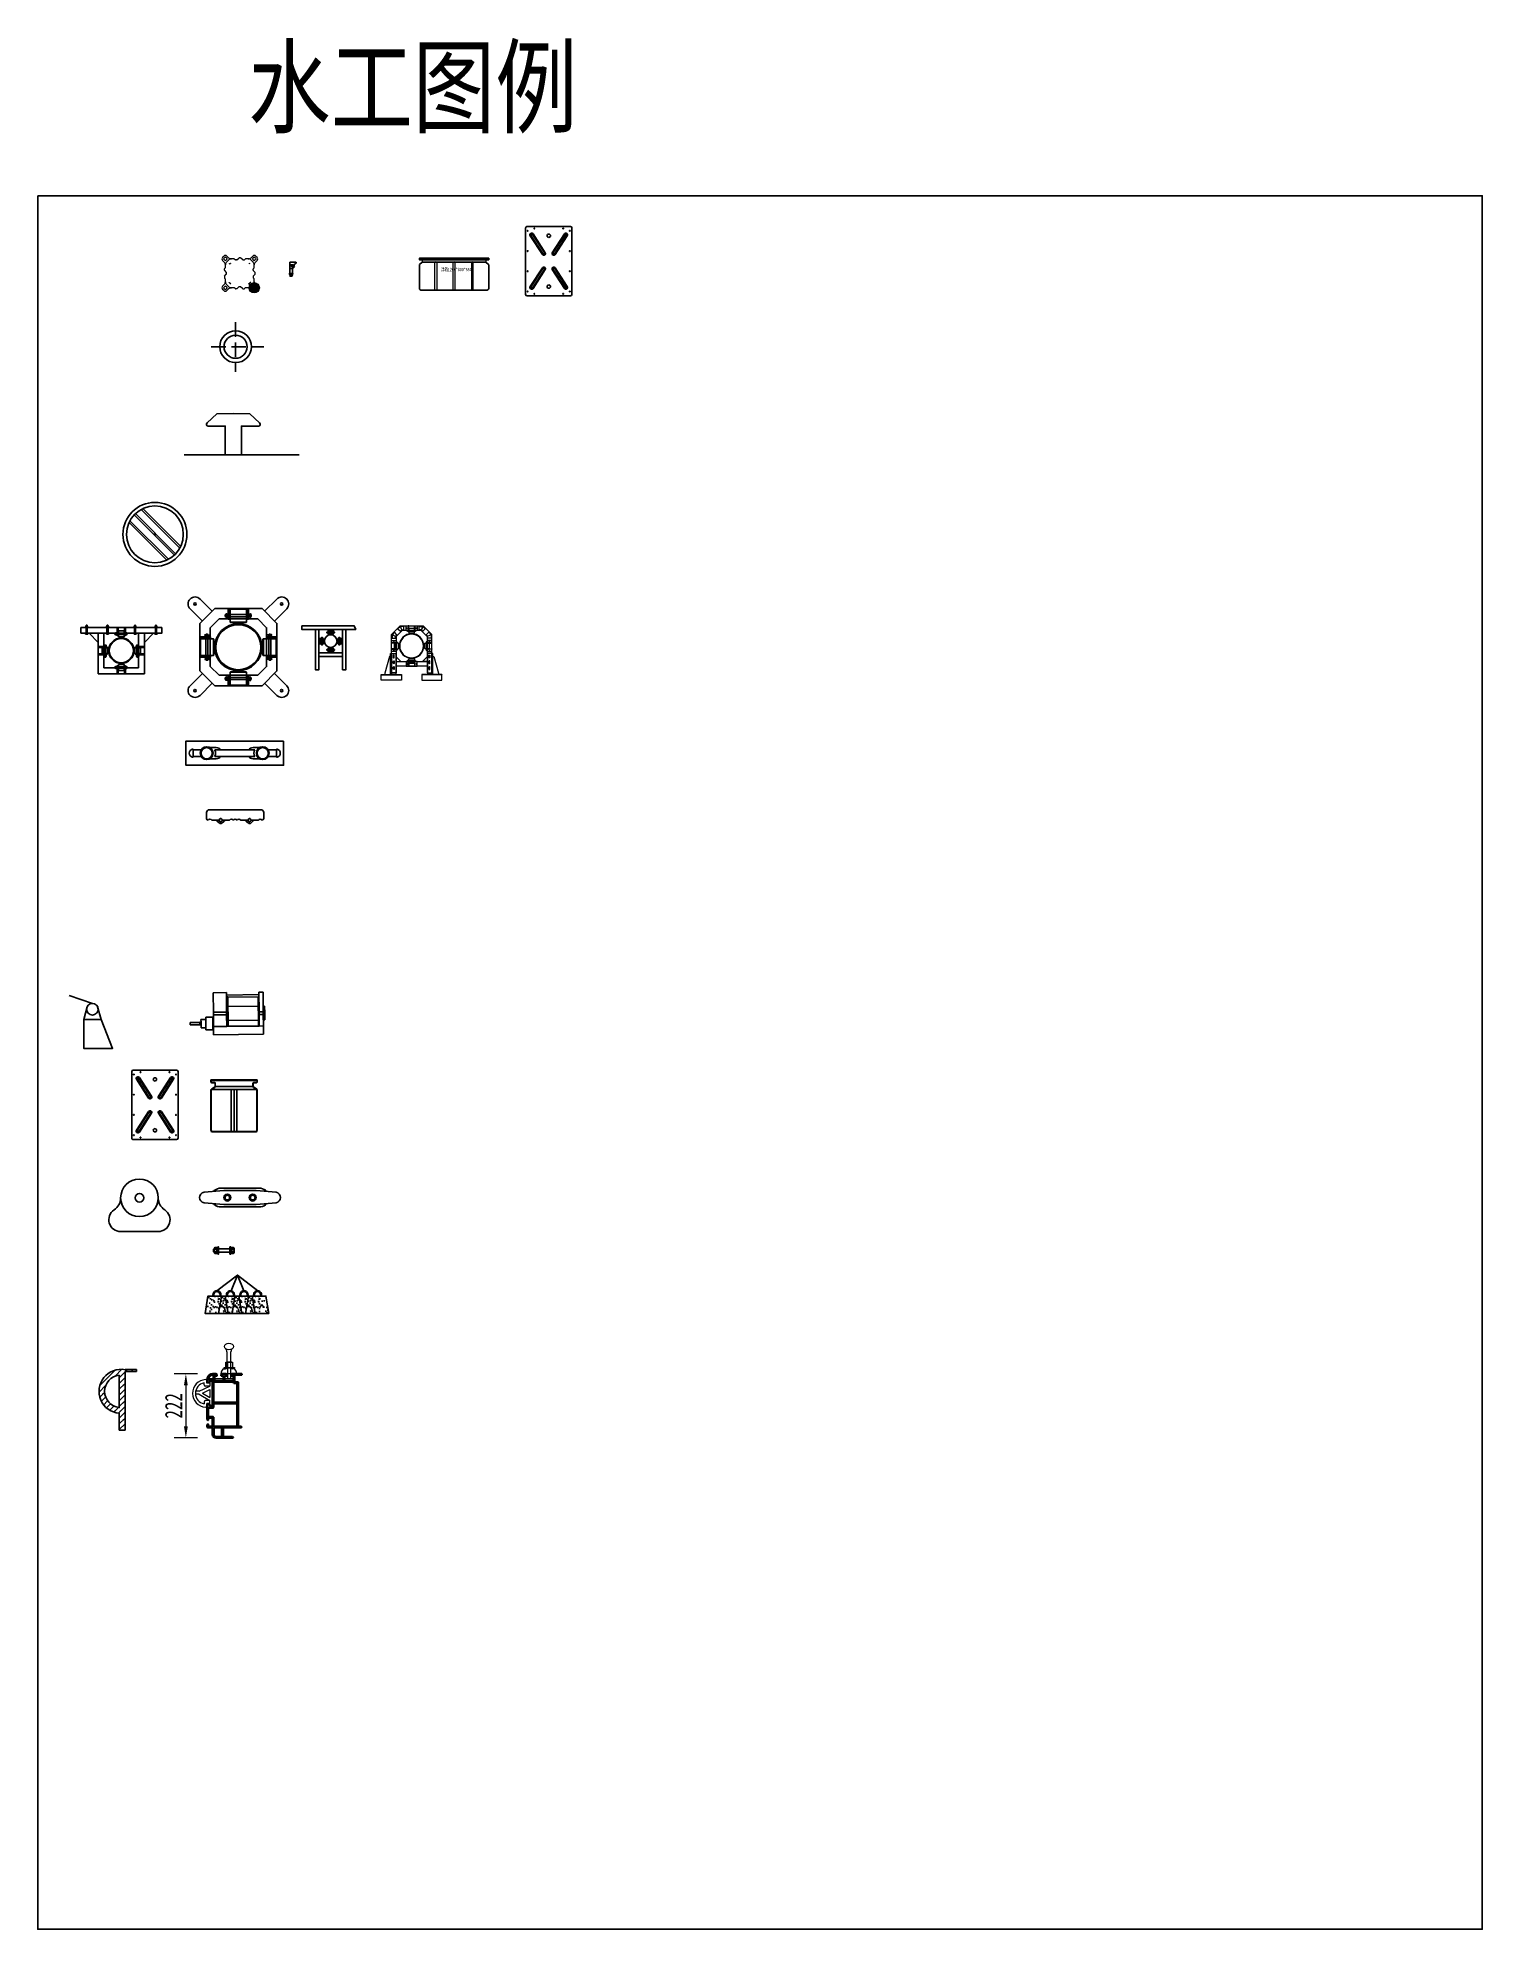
# Model space of a CAD drawing. Extents: x 36536 to 186646, y -14883 to 106449.
# Drawn here: x 161646 to 186646, y 73703 to 106437 of the extents above; entities that cross this region are included whole.
import ezdxf
from ezdxf.enums import TextEntityAlignment as Align

# ---------------------------------------------------------------- set-up
doc = ezdxf.new("R2010")
doc.units = 0
doc.header["$LTSCALE"] = 1000
doc.header["$MEASUREMENT"] = 0
for name, pattern in [('-6_350_HOLE$0$DASH', [0.35, 0.25, -0.1]), ('ACAD_ISO03W100', [30, 12, -18]), ('CENTER', [2, 1.25, -0.25, 0.25, -0.25])]:
    doc.linetypes.add(name, pattern=pattern)
for name, color, linetype in [('00-园建', 4, 'Continuous'), ('DIM_SYMB', 3, 'Continuous'), ('L-TEXT文字标注', 7, 'Continuous'), ('W-_ANTICOLLISION防撞措施', 6, 'Continuous'), ('W-ancillary measures附属措施', 1, 'Continuous'), ('W-FLOAT_BOWL浮筒', 253, 'Continuous'), ('W-MOUNTING固定方式', 5, 'Continuous'), ('W-STEEL_FRAME钢架', 3, 'Continuous'), ('中实线', 1, 'Continuous'), ('护桩器', 154, 'Continuous'), ('短销钉', 253, 'Continuous'), ('系船栓', 132, 'Continuous'), ('螺栓', 146, 'Continuous')]:
    doc.layers.add(name, color=color, linetype=linetype)
for name, color, linetype, lineweight in [('00标注文字', 2, 'Continuous', 15), ('01-细实线', 3, 'Continuous', 18), ('02-标注', 3, 'Continuous', 18), ('03-中粗线', 1, 'Continuous', 35), ('2维浮筒', 252, 'Continuous', 9), ('screw', 33, 'Continuous', 13)]:
    doc.layers.add(name, color=color, linetype=linetype, lineweight=lineweight)
doc.styles.add('-黑体', font='', dxfattribs={"width": 0.7})
doc.styles.add('3.0号字-阿文', font='', dxfattribs={"width": 0.72})
doc.styles.get("Standard").update_dxf_attribs({"font": 'simplex.shx', "width": 0.8, "bigfont": 'hztxt.shx'})
doc.styles.get('-黑体').set_extended_font_data('SimSun')
doc.styles.get('3.0号字-阿文').set_extended_font_data('FangSong_GB2312')
doc.dimstyles.new('1：20阿文', dxfattribs={"dimtxt": 3, "dimasz": 2, "dimexe": 2, "dimexo": 0, "dimtad": 1, "dimdec": 0, "dimlfac": 20, "dimzin": 0, "dimdsep": 46, "dimtxsty": '3.0号字-阿文', "dimcen": 2, "dimclrd": 3, "dimclre": 3, "dimclrt": 3, "dimadec": 0, "dimazin": 0, "dimtfac": 1, "dimtdec": 0, "dimtmove": 1, "dimatfit": 3, "dimfxl": 2, "dimfxlon": 1, "dimtolj": 1, "dimtzin": 0, "dimlwd": 18, "dimlwe": 18, "dimarcsym": 0})

msp = doc.modelspace()

# ---------------------------------------------------------------- texts
at = {"layer": 'L-TEXT文字标注', "width": 0.95}
msp.add_text('水工图例', height=1500, dxfattribs=at).set_placement((168138.5, 105609), align=Align.MIDDLE)

# ---------------------------------------------------------------- blocks, each defined once
blk = doc.blocks.new('*U38')
at = {"color": 8, "linetype": 'Continuous', "lineweight": 15}
for p, q in [((-1, 2), (-2, 1)), ((0, 1), (0, -1)), ((-1, -2), (-2, -1))]:
    blk.add_line(p, q, dxfattribs=at)
at = {"color": 7, "linetype": 'Continuous', "lineweight": 15}
for p, q in [((16, 1), (0, 1)), ((0, 0), (19, 0)), ((16, 1), (16, 0)), ((19, -1), (19, 0)), ((0, -1), (19, -1))]:
    blk.add_line(p, q, dxfattribs=at)
for centre, radius, start, end in [((-3, 0), 2.9, 41.3178, 318.6822), ((-3, 0), 1.45, 41.3178, 318.6822), ((0, 3), 2.82, 221.3178, 270), ((0, -3), 2.82, 90, 138.6822), ((0, 3), 1.37, 221.3178, 270), ((0, -3), 1.37, 90, 138.6822)]:
    blk.add_arc(centre, radius, start, end, dxfattribs=at)
blk = doc.blocks.new('*U39')
blk.add_lwpolyline([(-12, 0), (-12, 2.5), (12, 2.5), (12, 0)], close=True)
blk = doc.blocks.new('无头销轴_B型_D12X150')
at = {"color": 0}
for p, q in [((-72, 6), (-72, -6)), ((72, 6), (72, -6))]:
    blk.add_line(p, q, dxfattribs=at)
blk.add_lwpolyline([(-75, 4), (-75, -4), (-72, -6), (72, -6), (75, -4), (75, 4), (72, 6), (-72, 6)], close=True, dxfattribs=at)
for centre in [(-70, 0), (70, 0)]:
    blk.add_circle(centre, 1.6, dxfattribs=at)
blk = doc.blocks.new('sdf')
at = {"layer": 'W-MOUNTING固定方式', "color": 0}
for p, q in [((43285, -2497), (43283, -2500)), ((43378, -2500), (43283, -2500)), ((43283, -2574), (43283, -2500)), ((43285, -2497), (43376, -2497)), ((43376, -2497), (43378, -2500)), ((43378, -2500), (43378, -2574)), ((43283, -2574), (43378, -2574)), ((43283, -2574), (43285, -2577)), ((43376, -2577), (43285, -2577)), ((43378, -2574), (43376, -2577)), ((43108, -2622), (43108, -2815)), ((43109, -2673), (43112, -2671)), ((43109, -2764), (43109, -2673)), ((43112, -2671), (43112, -2766)), ((43112, -2671), (43186, -2671)), ((43186, -2766), (43186, -2671)), ((43186, -2671), (43189, -2673)), ((43189, -2673), (43189, -2764)), ((43475, -2671), (43472, -2673)), ((43472, -2764), (43472, -2673)), ((43475, -2671), (43475, -2766)), ((43475, -2671), (43549, -2671)), ((43549, -2766), (43549, -2671)), ((43552, -2674), (43549, -2671)), ((43552, -2674), (43552, -2764)), ((43109, -2764), (43112, -2766)), ((43186, -2766), (43112, -2766)), ((43186, -2766), (43189, -2764)), ((43475, -2766), (43472, -2764)), ((43549, -2766), (43475, -2766)), ((43552, -2764), (43549, -2766)), ((43283, -2863), (43285, -2860)), ((43378, -2863), (43283, -2863)), ((43283, -2937), (43283, -2863)), ((43283, -2937), (43378, -2937)), ((43285, -2940), (43283, -2937)), ((43285, -2860), (43376, -2860)), ((43375, -2940), (43285, -2940)), ((43375, -2940), (43378, -2937)), ((43378, -2863), (43376, -2860)), ((43378, -2863), (43378, -2937))]:
    blk.add_line(p, q, dxfattribs=at)
at = {"layer": 'W-MOUNTING固定方式', "color": 6}
for points in [[(43123, -2568), (43052, -2497, -0.414214), (43052, -2441), (43052, -2441, -0.414214), (43109, -2441), (43179, -2511)], [(43538, -2568), (43609, -2497, 0.414214), (43609, -2441), (43609, -2441, 0.414214), (43552, -2441), (43482, -2511)], [(43123, -2870), (43052, -2941, 0.414214), (43052, -2997), (43052, -2997, 0.414214), (43109, -2997), (43179, -2927)], [(43538, -2870), (43609, -2941, -0.414214), (43609, -2997), (43609, -2997, -0.414214), (43552, -2997), (43482, -2927)]]:
    blk.add_lwpolyline(points, format="xyb", dxfattribs=at)
at = {"layer": 'W-MOUNTING固定方式'}
for points in [[(43194, -2941), (43467, -2941), (43553, -2856), (43553, -2582), (43467, -2496), (43194, -2496), (43108, -2582), (43108, -2856)], [(43219, -2881), (43442, -2881), (43493, -2831), (43493, -2607), (43442, -2556), (43219, -2556), (43168, -2607), (43168, -2831)]]:
    blk.add_lwpolyline(points, close=True, dxfattribs=at)
at = {"layer": 'W-MOUNTING固定方式', "color": 0}
for points in [[(43272, -2496), (43272, -2537), (43272, -2557), (43281, -2557), (43281, -2537), (43281, -2496)], [(43380, -2496), (43380, -2537), (43380, -2557), (43389, -2557), (43389, -2537), (43389, -2496)], [(43108, -2669), (43149, -2669), (43169, -2669), (43169, -2660), (43149, -2660), (43108, -2660)], [(43553, -2660), (43512, -2660), (43492, -2660), (43492, -2669), (43512, -2669), (43553, -2669)], [(43108, -2777), (43149, -2777), (43169, -2777), (43169, -2768), (43149, -2768), (43108, -2768)], [(43553, -2768), (43512, -2768), (43492, -2768), (43492, -2777), (43512, -2777), (43553, -2777)], [(43281, -2941), (43281, -2900), (43281, -2880), (43272, -2880), (43272, -2900), (43272, -2941)], [(43389, -2941), (43389, -2900), (43389, -2880), (43380, -2880), (43380, -2900), (43380, -2941)]]:
    blk.add_lwpolyline(points, dxfattribs=at)
at = {"layer": 'W-MOUNTING固定方式', "color": 5}
for centre in [(43080, -2469), (43580, -2469), (43080, -2969), (43580, -2969)]:
    blk.add_circle(centre, 7, dxfattribs=at)
at = {"layer": 'W-MOUNTING固定方式'}
for radius in [136, 130]:
    blk.add_circle((43330, -2719), radius, dxfattribs=at)
at = {"layer": 'W-MOUNTING固定方式', "color": 0}
for name, p in [('无头销轴_B型_D12X150', (43330, -2537)), ('*U39', (43512, -2660)), ('*U38', (43143, -2788))]:
    blk.add_blockref(name, p, dxfattribs=at)
for name, p, rotation in [('*U38', (43261, -2531), 270.0000000000001), ('*U39', (43272, -2537), 90.00000000000004), ('无头销轴_B型_D12X150', (43149, -2719), 90), ('*U38', (43518, -2649), 180), ('无头销轴_B型_D12X150', (43512, -2719), 270), ('*U39', (43149, -2777), 180), ('无头销轴_B型_D12X150', (43330, -2900), 180), ('*U39', (43389, -2900), 270), ('*U38', (43400, -2906), 90.00000000000001)]:
    blk.add_blockref(name, p, dxfattribs=dict(at, rotation=rotation))
at = {"layer": 'W-MOUNTING固定方式', "color": 0, "xscale": -1}
for name, p, rotation in [('*U39', (43389, -2537), 270.0000000000001), ('*U38', (43400, -2531), 90.00000000000007), ('*U38', (43143, -2649), 180), ('*U39', (43512, -2777), 180), ('*U38', (43261, -2906), 270), ('*U39', (43272, -2900), 90)]:
    blk.add_blockref(name, p, dxfattribs=dict(at, rotation=rotation))
for name, p in [('*U39', (43149, -2660)), ('*U38', (43518, -2788))]:
    blk.add_blockref(name, p, dxfattribs=at)
blk = doc.blocks.new('游艇码头系船柱')
at = {"layer": 'DIM_SYMB'}
for p, q in [((0.04, 0.1), (0.045, 0.1)), ((0.04, 0.05), (0.045, 0.05)), ((0.045, 0.1), (0.045, 0.05)), ((0.045, 0.095), (0.096, 0.095)), ((0.045, 0.055), (0.096, 0.055)), ((0.15, 0.11), (0.19, 0.11)), ((0.15, 0.04), (0.19, 0.04)), ((0.43, 0.095), (0.18, 0.095)), ((0.43, 0.055), (0.18, 0.055)), ((0.46, 0.11), (0.42, 0.11)), ((0.46, 0.04), (0.42, 0.04)), ((0.565, 0.095), (0.514, 0.095)), ((0.565, 0.055), (0.514, 0.055)), ((0.57, 0.1), (0.565, 0.1)), ((0.565, 0.1), (0.565, 0.05)), ((0.57, 0.05), (0.565, 0.05))]:
    blk.add_line(p, q, dxfattribs=at)
blk.add_lwpolyline([(0, 0.15), (0.61, 0.15), (0.61, 0), (0, 0)], close=True, dxfattribs=at)
for centre, radius in [((0.13, 0.075), 0.04), ((0.13, 0.075), 0.035), ((0.48, 0.075), 0.04), ((0.48, 0.075), 0.035)]:
    blk.add_circle(centre, radius, dxfattribs=at)
for centre, radius, start, end in [((0.046, 0.075), 0.0256, 102.6804, 257.3196), ((0.151, 0.075), 0.035, 325.1501, 34.8499), ((0.19, 0.075), 0.035, 34.8499, 90), ((0.19, 0.075), 0.035, 270, 325.1501), ((0.42, 0.075), 0.035, 90, 145.1501), ((0.42, 0.075), 0.035, 214.8499, 270), ((0.459, 0.075), 0.035, 145.1501, 214.8499), ((0.564, 0.075), 0.0256, 282.6804, 77.3196)]:
    blk.add_arc(centre, radius, start, end, dxfattribs=at)
blk = doc.blocks.new('防撞筒')
at = {"layer": 'W-ancillary measures附属措施'}
for p, q in [((-229, 277), (-198, 308)), ((-229, 223), (-198, 192)), ((-229, 223), (-207, 201)), ((-229, -223), (-198, -192)), ((-229, -223), (-207, -201)), ((-229, -277), (-198, -308))]:
    blk.add_line(p, q, dxfattribs=at)
blk.add_lwpolyline([(-180, 468, -0.389807), (-150, 495), (-50, 495, -0.414214), (0, 445), (0, -445, -0.414214), (-50, -495), (-150, -495, -0.391617), (-180, -467, -0.391617)], format="xyb", dxfattribs=at)
for points in [[(-180, 281), (-180, 403)], [(-180, 97), (-180, 219)], [(-180, -219), (-180, -97)], [(-180, -403), (-180, -281)]]:
    blk.add_lwpolyline(points, dxfattribs=at)
for centre, radius, start, end in [((-254, 366), 80.9, 314.3844, 336.4057), ((-205, 435), 41, 307.5461, 52.4539), ((-202, 250), 38, 135, 225), ((-204, 250), 7, 90, 270), ((-180, 250), 25, 106.2602, 163.7398), ((-180, 250), 25, 196.2602, 253.7398), ((-254, 134), 80.9, 23.5943, 45.6156), ((-180, 274), 7, 0, 180), ((-180, 226), 7, 180, 0), ((-205, 65), 41, 307.5461, 52.4539), ((-205, 0), 41, 307.5461, 52.4539), ((-180, 250), 25, 16.2602, 73.7398), ((-180, 250), 25, 286.2602, 343.7398), ((-156, 250), 7, 270, 90), ((-202, -250), 38, 135, 225), ((-204, -250), 7, 90, 270), ((-180, -250), 25, 106.2602, 163.7398), ((-180, -250), 25, 196.2602, 253.7398), ((-254, -134), 80.9, 314.3844, 336.4057), ((-254, -366), 80.9, 23.5943, 45.6156), ((-180, -226), 7, 0, 180), ((-180, -274), 7, 180, 0), ((-205, -65), 40.8, 307.4056, 52.5944), ((-180, -250), 25, 16.2602, 73.7398), ((-180, -250), 25, 286.2602, 343.7398), ((-156, -250), 7, 270, 90), ((-205, -435), 40.8, 307.4056, 52.5944)]:
    blk.add_arc(centre, radius, start, end, dxfattribs=at)
blk = doc.blocks.new('A$C68B31E47')
at = {"color": 7, "linetype": 'Continuous', "lineweight": 25}
for p, q in [((40, 302), (10, 302)), ((10, 302), (10, 162)), ((40, 302), (40, 162)), ((275, 285), (40, 285)), ((370, 302), (275, 302)), ((275, 302), (275, 162)), ((370, 302), (370, 162)), ((10, 202), (0, 202)), ((0, 152), (0, 202)), ((0, 102), (0, 152)), ((40, 162), (10, 162)), ((10, 162), (10, 142)), ((10, 142), (10, 59)), ((40, 142), (10, 142)), ((45, 272), (40, 272)), ((40, 162), (40, 142)), ((40, 142), (40, 59)), ((45, 272), (45, 60)), ((45, 269), (265, 269)), ((265, 202), (45, 202)), ((275, 272), (265, 272)), ((265, 272), (265, 60)), ((370, 162), (275, 162)), ((275, 162), (275, 142)), ((370, 142), (275, 142)), ((275, 142), (275, 59)), ((370, 162), (370, 142)), ((370, 142), (370, 59)), ((0, 102), (10, 102)), ((10, 59), (40, 59)), ((10, 0), (10, 59)), ((10, 0), (370, 0)), ((40, 60), (275, 60)), ((40, 59), (275, 59)), ((45, 102), (265, 102)), ((275, 59), (370, 59)), ((375, 131), (370, 131)), ((375, 101), (370, 101)), ((375, 61), (370, 61)), ((370, 0), (370, 59)), ((375, 31), (370, 31)), ((375, 101), (375, 131)), ((425, 126), (375, 126)), ((375, 61), (375, 101)), ((375, 61), (375, 31)), ((375, 36), (425, 36)), ((425, 126), (425, 81)), ((460, 111), (425, 111)), ((425, 81), (425, 36)), ((425, 51), (460, 51)), ((460, 111), (460, 91)), ((468, 91), (460, 91)), ((460, 91), (460, 71)), ((468, 71), (460, 71)), ((460, 71), (460, 51)), ((468, 91), (468, 71)), ((538, 89), (468, 89)), ((468, 73), (538, 73)), ((538, 89), (538, 73))]:
    blk.add_line(p, q, dxfattribs=at)
blk = doc.blocks.new('$matou$00000066')
for p, q in [((400, 275), (-400, 275)), ((-400, 275), (-400, 260)), ((-387, 183), (-335, 201)), ((-386, 271), (386, 271)), ((-338, 249), (-386, 249)), ((-338, 245), (-385, 245)), ((-330, 237), (-330, 208)), ((-326, 237), (-326, 208)), ((-326, 205), (326, 205)), ((326, 237), (326, 208)), ((330, 237), (330, 208)), ((387, 183), (335, 201)), ((338, 249), (386, 249)), ((338, 245), (385, 245)), ((400, 275), (400, 260)), ((-400, 164), (-400, -256)), ((-396, 165), (-396, -256)), ((391, 176), (-391, 176)), ((-386, 179), (-334, 197)), ((-50, 176), (-50, -271)), ((0, 176), (0, -271)), ((0, 176), (0, -271)), ((50, 176), (50, -271)), ((386, 179), (334, 197)), ((396, 165), (396, -256)), ((400, 164), (400, -256)), ((0, -271), (-381, -271)), ((0, -275), (-381, -275)), ((0, -271), (381, -271)), ((0, -275), (381, -275))]:
    blk.add_line(p, q)
for centre, radius, start, end in [((-385, 260), 15, 180, 270), ((-386, 260), 11, 90, 270), ((-338, 237), 12, 0, 90), ((-338, 237), 8, 0, 90), ((-338, 208), 8, 289.1798, 0), ((-338, 208), 12, 289.1798, 0), ((338, 237), 12, 90, 180), ((338, 208), 12, 180, 250.8202), ((338, 237), 8, 90, 180), ((338, 208), 8, 180, 250.8202), ((385, 260), 15, 270, 0), ((386, 260), 11, 270, 90), ((-380, 164), 20, 109.1798, 180), ((-381, 165), 15, 109.1798, 180), ((381, 165), 15, 0, 70.8202), ((380, 164), 20, 0, 70.8202), ((-381, -256), 19, 180, 270), ((-381, -256), 15, 180, 270), ((381, -256), 19, 270, 0), ((381, -256), 15, 270, 0)]:
    blk.add_arc(centre, radius, start, end)
blk = doc.blocks.new('*U108')
at = {"layer": 'W-FLOAT_BOWL浮筒', "yscale": -1.636363636362559, "rotation": 180}
blk.add_blockref('$matou$00000066', (0, 0), dxfattribs=at)
blk = doc.blocks.new('*U107')
at = {"color": 0, "linetype": 'ByBlock', "lineweight": -2}
blk.add_blockref('*U108', (0, 0), dxfattribs=at)
blk = doc.blocks.new('系船栓')
at = {"layer": '系船栓'}
for p, q in [((-70, 10), (-156, 17.3)), ((-90, 80), (90, 80)), ((-90, 0), (90, 0)), ((-70, 70), (70, 70)), ((-70, 10), (70, 10)), ((70, 10), (156, 17.3))]:
    blk.add_line(p, q, dxfattribs=at)
for points in [[(-70, 70), (-156, 62.7)], [(70, 70), (156, 62.7)], [(175.5, 43.2), (175.5, 36.8)]]:
    blk.add_lwpolyline(points, dxfattribs=at)
for centre, radius in [((-55, 40), 15), ((-55, 40), 10), ((55, 40), 15), ((55, 40), 10)]:
    blk.add_circle(centre, radius, dxfattribs=at)
for centre, radius, start, end in [((-152.4, 40), 23, 98.95103, 261.04897), ((-84.5, 40), 40.4, 97.81349, 139.58591), ((-84.5, 40), 40.4, 220.41409, 262.18651), ((84.5, 40), 40.4, 40.41409, 82.18651), ((84.5, 40), 40.4, 277.81349, 319.58591), ((152.4, 40), 23, 278.95103, 81.04897)]:
    blk.add_arc(centre, radius, start, end, dxfattribs=at)
blk = doc.blocks.new('桩')
at = {"layer": '护桩器'}
for p, q in [((-200, 200), (200, 200)), ((-200, -150), (-200, 200)), ((-37, 130), (-37, 200)), ((-27, 130), (-27, 200)), ((27, 130), (27, 200)), ((37, 130), (37, 200)), ((200, 200), (200, -150)), ((-126, 37), (-195, 37)), ((-126, 27), (-195, 27)), ((-153, 39), (-153, 37)), ((-130, 39), (-153, 39)), ((-130, 37), (-153, 37)), ((-152, 29), (-152, 37)), ((-152, 29), (-130, 29)), ((-150, 51), (-151, 50)), ((-151, 50), (-146, 51)), ((-151, 42), (-151, 50)), ((-151, 42), (-150, 42)), ((-151, 42), (-151, 39)), ((-150, 150), (150, 150)), ((-150, -150), (-150, 150)), ((-145, 51), (-150, 51)), ((-150, 50), (-145, 51)), ((-150, 51), (-150, 50)), ((-150, 42), (-150, 50)), ((-149, 42), (-150, 42)), ((-142, 42), (-149, 42)), ((-146, 56), (-147, 55)), ((-147, 46), (-147, 55)), ((-135, 55), (-147, 55)), ((-147, 51), (-135, 51)), ((-147, 42), (-147, 51)), ((-146, 51), (-147, 51)), ((-147, 29), (-147, 51)), ((-146, 43), (-147, 42)), ((-147, 39), (-147, 42)), ((-147, -38), (-147, 40)), ((-147, 40), (-147, -38)), ((-147, 37), (-147, 39)), ((-147, 38), (-147, -38)), ((-147, 37), (-147, 29)), ((-147, 37), (-147, 28)), ((-147, 27), (-147, 29)), ((-135, 18), (-147, 18)), ((-146, 56), (-146, 46)), ((-146, 56), (-136, 56)), ((-146, 51), (-146, 43)), ((-136, 51), (-146, 51)), ((-146, 51), (-142, 50)), ((-146, 51), (-146, 29)), ((-146, 43), (-136, 43)), ((-146, 29), (-146, 18)), ((-136, 51), (-145, 51)), ((-145, 51), (-140, 50)), ((-143, 54), (-144, 53)), ((-144, 53), (-144, 51)), ((-144, 51), (-143, 51)), ((-143, 54), (-139, 54)), ((-142, 53), (-143, 54)), ((-143, 51), (-139, 51)), ((-143, 51), (-142, 51)), ((-142, 52), (-142, 53)), ((-142, 51), (-142, 52)), ((-142, 50), (-138, 51)), ((-142, 42), (-142, 50)), ((-141, 42), (-142, 42)), ((-142, 39), (-142, 42)), ((-141, 49), (-141, -49)), ((-139, 42), (-141, 42)), ((-141, 42), (-141, 42)), ((-141, 39), (-141, 42)), ((-141, 29), (-141, 37)), ((-141, 37), (-141, 28)), ((-140, 54), (-138, 54)), ((-140, 52), (-140, 54)), ((-140, 51), (-140, 52)), ((-140, 50), (-136, 51)), ((-138, 51), (-140, 51)), ((-140, 42), (-140, 50)), ((-139, 42), (-132, 42)), ((-138, 54), (-138, 52)), ((-138, 52), (-138, 51)), ((-138, 51), (-133, 50)), ((-136, 46), (-136, 56)), ((-136, 56), (-135, 55)), ((-136, 51), (-136, 43)), ((-136, 51), (-135, 51)), ((-136, 51), (-132, 50)), ((-132, 51), (-136, 51)), ((-136, 29), (-136, 51)), ((-136, 43), (-135, 42)), ((-136, 18), (-136, 29)), ((-135, 46), (-135, 55)), ((-135, 42), (-135, 51)), ((-135, 29), (-135, 51)), ((-135, 39), (-135, 42)), ((-135, -38), (-135, 40)), ((-135, 40), (-135, -38)), ((-135, 37), (-135, 39)), ((-135, 38), (-135, -38)), ((-135, 37), (-135, 29)), ((-135, 27), (-135, 29)), ((-133, 50), (-132, 51)), ((-133, 42), (-133, 50)), ((-132, 50), (-132, 51)), ((-132, 42), (-132, 50)), ((-132, 42), (-132, 42)), ((-132, 42), (-131, 42)), ((-131, 42), (-131, 39)), ((-130, 37), (-130, 39)), ((-130, 29), (-130, 37)), ((-126, 37), (-126, 27)), ((-60, 145), (49, 145)), ((-56, 150), (-55, 151)), ((-56, 150), (-46, 150)), ((-56, 150), (-56, 141)), ((-46, 141), (-56, 141)), ((-56, 141), (-55, 139)), ((-46, 151), (-55, 151)), ((-55, 139), (-55, 151)), ((-46, 139), (-55, 139)), ((-42, 155), (-51, 155)), ((-51, 154), (-51, 155)), ((-51, 155), (-51, 151)), ((-42, 154), (-51, 154)), ((-51, 149), (-51, 154)), ((-51, 154), (-51, 149)), ((-51, 154), (-51, 154)), ((-51, 151), (-51, 139)), ((-42, 151), (-51, 151)), ((-51, 150), (-51, 151)), ((-51, 151), (-51, 147)), ((-51, 150), (-43, 150)), ((-51, 141), (-51, 150)), ((-51, 140), (-51, 149)), ((-51, 149), (-51, 144)), ((-42, 147), (-51, 147)), ((-51, 147), (-51, 142)), ((-42, 144), (-51, 144)), ((-51, 144), (-51, 140)), ((-51, 142), (-51, 137)), ((-51, 141), (-43, 141)), ((-51, 141), (-51, 139)), ((-51, 140), (-51, 136)), ((-51, 136), (-51, 140)), ((-42, 139), (-51, 139)), ((-42, 137), (-51, 137)), ((-51, 137), (-51, 136)), ((-42, 136), (-51, 136)), ((-51, 136), (-51, 136)), ((-43, 150), (-42, 151)), ((-43, 150), (-43, 141)), ((-43, 141), (-42, 139)), ((-42, 155), (-42, 154)), ((-42, 155), (-42, 136)), ((-42, 155), (-39, 155)), ((-42, 153), (-42, 154)), ((-39, 151), (-42, 151)), ((-39, 139), (-42, 139)), ((-42, 136), (-42, 136)), ((-42, 136), (-42, 135)), ((-42, 135), (-39, 135)), ((38, 139), (-40, 139)), ((-40, 139), (38, 139)), ((-39, 157), (-37, 157)), ((-39, 134), (-39, 157)), ((-37, 151), (-39, 151)), ((-37, 139), (-39, 139)), ((-37, 134), (-39, 134)), ((-38, 151), (38, 151)), ((-38, 139), (38, 139)), ((-37, 134), (-37, 157)), ((-29, 156), (-37, 156)), ((-37, 151), (-29, 151)), ((-37, 151), (-29, 151)), ((-29, 145), (-37, 145)), ((-37, 145), (-29, 145)), ((-37, 139), (-29, 139)), ((-29, 135), (-37, 135)), ((-37, 130), (-27, 130)), ((-29, 156), (-29, 135)), ((-29, 150), (-18, 150)), ((-18, 141), (-29, 141)), ((-27, 139), (-29, 139)), ((-18, 139), (-18, 151)), ((37, 130), (27, 130)), ((37, 151), (28, 151)), ((37, 145), (28, 145)), ((29, 139), (28, 139)), ((29, 156), (37, 156)), ((29, 135), (29, 156)), ((29, 151), (37, 151)), ((37, 145), (29, 145)), ((40, 139), (29, 139)), ((29, 139), (37, 139)), ((29, 135), (37, 135)), ((37, 157), (40, 157)), ((37, 157), (37, 134)), ((37, 151), (40, 151)), ((37, 139), (40, 139)), ((40, 134), (37, 134)), ((40, 157), (40, 134)), ((40, 147), (40, 155)), ((40, 155), (46, 155)), ((40, 153), (40, 153)), ((40, 153), (46, 153)), ((40, 147), (40, 136)), ((46, 147), (40, 147)), ((40, 144), (46, 144)), ((40, 137), (46, 137)), ((40, 137), (40, 137)), ((40, 136), (46, 136)), ((47, 151), (46, 155)), ((47, 154), (46, 155)), ((46, 153), (47, 154)), ((47, 149), (46, 153)), ((46, 147), (47, 151)), ((47, 149), (46, 144)), ((47, 142), (46, 147)), ((46, 144), (47, 140)), ((46, 137), (47, 142)), ((46, 136), (47, 140)), ((46, 136), (47, 137)), ((47, 137), (46, 137)), ((47, 154), (47, 154)), ((47, 154), (47, 154)), ((47, 154), (47, 151)), ((47, 151), (47, 142)), ((47, 142), (47, 137)), ((47, 137), (47, 137)), ((126, 37), (195, 37)), ((126, 37), (126, 27)), ((126, 27), (195, 27)), ((130, 37), (130, 39)), ((130, 39), (153, 39)), ((130, 29), (130, 37)), ((130, 37), (153, 37)), ((152, 29), (130, 29)), ((132, 42), (131, 42)), ((131, 42), (131, 39)), ((136, 51), (132, 50)), ((132, 51), (136, 51)), ((132, 50), (132, 51)), ((133, 50), (132, 51)), ((132, 42), (132, 50)), ((132, 42), (132, 42)), ((139, 42), (132, 42)), ((138, 51), (133, 50)), ((133, 42), (133, 50)), ((136, 56), (135, 55)), ((135, 46), (135, 55)), ((135, 55), (147, 55)), ((147, 51), (135, 51)), ((135, 42), (135, 51)), ((136, 51), (135, 51)), ((135, 29), (135, 51)), ((136, 43), (135, 42)), ((135, 39), (135, 42)), ((135, -38), (135, 40)), ((135, 40), (135, -38)), ((135, 37), (135, 39)), ((135, 38), (135, -38)), ((135, 37), (135, 29)), ((135, 27), (135, 29)), ((135, 18), (147, 18)), ((136, 46), (136, 56)), ((146, 56), (136, 56)), ((136, 51), (136, 43)), ((136, 51), (146, 51)), ((136, 51), (145, 51)), ((140, 50), (136, 51)), ((136, 29), (136, 51)), ((146, 43), (136, 43)), ((136, 18), (136, 29)), ((138, 54), (138, 52)), ((140, 54), (138, 54)), ((138, 52), (138, 51)), ((142, 50), (138, 51)), ((138, 51), (140, 51)), ((143, 54), (139, 54)), ((143, 51), (139, 51)), ((139, 42), (141, 42)), ((140, 52), (140, 54)), ((140, 51), (140, 52)), ((145, 51), (140, 50)), ((140, 42), (140, 50)), ((141, 49), (141, -49)), ((141, 42), (142, 42)), ((141, 42), (141, 42)), ((141, 39), (141, 42)), ((141, 29), (141, 37)), ((141, 37), (141, 28)), ((142, 53), (143, 54)), ((142, 52), (142, 53)), ((142, 51), (142, 52)), ((146, 51), (142, 50)), ((143, 51), (142, 51)), ((142, 42), (142, 50)), ((142, 42), (149, 42)), ((142, 39), (142, 42)), ((143, 54), (144, 53)), ((144, 51), (143, 51)), ((144, 53), (144, 51)), ((145, 51), (150, 51)), ((150, 50), (145, 51)), ((146, 56), (146, 46)), ((146, 56), (147, 55)), ((146, 51), (146, 43)), ((146, 51), (147, 51)), ((151, 50), (146, 51)), ((146, 51), (146, 29)), ((146, 43), (147, 42)), ((146, 29), (146, 18)), ((147, 46), (147, 55)), ((147, 42), (147, 51)), ((147, 29), (147, 51)), ((147, 39), (147, 42)), ((147, -38), (147, 40)), ((147, 40), (147, -38)), ((147, 37), (147, 39)), ((147, 38), (147, -38)), ((147, 37), (147, 29)), ((147, 37), (147, 28)), ((147, 27), (147, 29)), ((149, 42), (150, 42)), ((150, 150), (150, -150)), ((150, 51), (151, 50)), ((150, 51), (150, 50)), ((150, 42), (150, 50)), ((151, 42), (150, 42)), ((151, 42), (151, 50)), ((151, 42), (151, 39)), ((152, 29), (152, 37)), ((153, 39), (153, 37)), ((-278, -150), (-200, -71)), ((-126, -27), (-195, -27)), ((-126, -37), (-195, -37)), ((-153, -38), (-153, -40)), ((-153, -38), (-130, -38)), ((-153, -40), (-130, -40)), ((-152, -30), (-152, -38)), ((-130, -30), (-152, -30)), ((-142, -40), (-150, -40)), ((-150, -40), (-150, -46)), ((-149, -46), (-150, -47)), ((-146, -47), (-150, -46)), ((-150, -47), (-150, -46)), ((-150, -47), (-150, -47)), ((-150, -47), (-150, -47)), ((-150, -47), (-146, -47)), ((150, -150), (-150, -150)), ((-149, -40), (-149, -40)), ((-149, -40), (-149, -46)), ((-144, -47), (-149, -46)), ((-147, -30), (-147, -28)), ((-147, -37), (-147, -28)), ((-147, -40), (-147, -30)), ((-147, -30), (-147, -38)), ((-147, -38), (-147, -40)), ((-142, -46), (-146, -47)), ((-146, -47), (-138, -47)), ((-144, -47), (-140, -46)), ((-142, -40), (-132, -40)), ((-142, -46), (-142, -40)), ((-138, -47), (-142, -46)), ((-141, -37), (-141, -28)), ((-141, -38), (-141, -30)), ((-140, -40), (-140, -46)), ((-140, -46), (-136, -47)), ((-133, -46), (-138, -47)), ((-138, -47), (-132, -47)), ((-132, -46), (-136, -47)), ((-135, -30), (-135, -28)), ((-135, -40), (-135, -30)), ((-135, -30), (-135, -38)), ((-135, -38), (-135, -40)), ((-133, -40), (-133, -46)), ((-133, -40), (-133, -40)), ((-132, -47), (-133, -46)), ((-132, -40), (-132, -46)), ((-132, -46), (-132, -47)), ((-132, -47), (-132, -47)), ((-130, -30), (-130, -38)), ((-130, -40), (-130, -38)), ((-126, -37), (-126, -27)), ((-60, -145), (49, -145)), ((-56, -141), (-55, -139)), ((-46, -141), (-56, -141)), ((-56, -150), (-56, -141)), ((-56, -150), (-46, -150)), ((-56, -150), (-55, -151)), ((-46, -139), (-55, -139)), ((-55, -139), (-55, -151)), ((-46, -151), (-55, -151)), ((-42, -136), (-51, -136)), ((-51, -140), (-51, -136)), ((-51, -136), (-51, -140)), ((-51, -136), (-51, -136)), ((-51, -137), (-51, -136)), ((-42, -137), (-51, -137)), ((-51, -142), (-51, -137)), ((-51, -151), (-51, -139)), ((-42, -139), (-51, -139)), ((-51, -141), (-51, -139)), ((-51, -140), (-51, -149)), ((-51, -144), (-51, -140)), ((-51, -141), (-43, -141)), ((-51, -141), (-51, -150)), ((-51, -147), (-51, -142)), ((-42, -144), (-51, -144)), ((-51, -149), (-51, -144)), ((-42, -147), (-51, -147)), ((-51, -151), (-51, -147)), ((-51, -149), (-51, -154)), ((-51, -154), (-51, -149)), ((-51, -150), (-43, -150)), ((-51, -150), (-51, -151)), ((-42, -151), (-51, -151)), ((-51, -155), (-51, -151)), ((-42, -154), (-51, -154)), ((-51, -154), (-51, -155)), ((-51, -154), (-51, -154)), ((-42, -155), (-51, -155)), ((-43, -141), (-42, -139)), ((-43, -150), (-43, -141)), ((-43, -150), (-42, -151)), ((-42, -136), (-42, -135)), ((-42, -135), (-39, -135)), ((-42, -136), (-42, -136)), ((-42, -155), (-42, -136)), ((-39, -139), (-42, -139)), ((-39, -151), (-42, -151)), ((-42, -153), (-42, -154)), ((-42, -155), (-42, -154)), ((-42, -155), (-39, -155)), ((38, -139), (-40, -139)), ((-40, -139), (38, -139)), ((-37, -134), (-39, -134)), ((-39, -134), (-39, -157)), ((-37, -139), (-39, -139)), ((-37, -151), (-39, -151)), ((-39, -157), (-37, -157)), ((-38, -139), (38, -139)), ((-38, -151), (38, -151)), ((-37, -130), (-37, -200)), ((-37, -130), (-27, -130)), ((-37, -134), (-37, -157)), ((-29, -135), (-37, -135)), ((-37, -139), (-29, -139)), ((-29, -145), (-37, -145)), ((-37, -145), (-29, -145)), ((-37, -151), (-29, -151)), ((-37, -151), (-29, -151)), ((-29, -156), (-37, -156)), ((-29, -156), (-29, -135)), ((-27, -139), (-29, -139)), ((-18, -141), (-29, -141)), ((-29, -150), (-18, -150)), ((-27, -130), (-27, -200)), ((-18, -139), (-18, -151)), ((27, -130), (27, -200)), ((37, -130), (27, -130)), ((29, -139), (28, -139)), ((37, -145), (28, -145)), ((37, -151), (28, -151)), ((29, -135), (37, -135)), ((29, -135), (29, -156)), ((40, -139), (29, -139)), ((29, -139), (37, -139)), ((37, -145), (29, -145)), ((29, -151), (37, -151)), ((29, -156), (37, -156)), ((37, -130), (37, -200)), ((40, -134), (37, -134)), ((37, -157), (37, -134)), ((37, -139), (40, -139)), ((37, -151), (40, -151)), ((37, -157), (40, -157)), ((40, -157), (40, -134)), ((40, -136), (46, -136)), ((40, -147), (40, -136)), ((40, -137), (46, -137)), ((40, -137), (40, -137)), ((40, -144), (46, -144)), ((40, -147), (40, -155)), ((46, -147), (40, -147)), ((40, -153), (40, -153)), ((40, -153), (46, -153)), ((40, -155), (46, -155)), ((46, -136), (47, -140)), ((46, -136), (47, -137)), ((46, -137), (47, -142)), ((47, -137), (46, -137)), ((46, -144), (47, -140)), ((47, -142), (46, -147)), ((47, -149), (46, -144)), ((46, -147), (47, -151)), ((47, -149), (46, -153)), ((47, -151), (46, -155)), ((46, -153), (47, -154)), ((47, -154), (46, -155)), ((47, -137), (47, -137)), ((47, -142), (47, -137)), ((47, -151), (47, -142)), ((47, -154), (47, -151)), ((47, -154), (47, -154)), ((47, -154), (47, -154)), ((126, -27), (195, -27)), ((126, -37), (126, -27)), ((126, -37), (195, -37)), ((130, -30), (130, -38)), ((130, -30), (152, -30)), ((130, -40), (130, -38)), ((153, -38), (130, -38)), ((153, -40), (130, -40)), ((132, -40), (132, -46)), ((142, -40), (132, -40)), ((132, -46), (136, -47)), ((132, -46), (132, -47)), ((132, -47), (133, -46)), ((132, -47), (132, -47)), ((138, -47), (132, -47)), ((133, -40), (133, -46)), ((133, -40), (133, -40)), ((133, -46), (138, -47)), ((135, -30), (135, -28)), ((135, -40), (135, -30)), ((135, -30), (135, -38)), ((135, -38), (135, -40)), ((140, -46), (136, -47)), ((138, -47), (142, -46)), ((146, -47), (138, -47)), ((140, -40), (140, -46)), ((144, -47), (140, -46)), ((141, -37), (141, -28)), ((141, -38), (141, -30)), ((142, -40), (150, -40)), ((142, -46), (142, -40)), ((142, -46), (146, -47)), ((144, -47), (149, -46)), ((146, -47), (150, -46)), ((150, -47), (146, -47)), ((147, -30), (147, -28)), ((147, -37), (147, -28)), ((147, -40), (147, -30)), ((147, -30), (147, -38)), ((147, -38), (147, -40)), ((149, -40), (149, -40)), ((149, -40), (149, -46)), ((149, -46), (150, -47)), ((150, -40), (150, -46)), ((150, -47), (150, -46)), ((150, -47), (150, -47)), ((150, -47), (150, -47)), ((152, -30), (152, -38)), ((153, -38), (153, -40)), ((278, -150), (200, -71)), ((200, -200), (-200, -200))]:
    blk.add_line(p, q, dxfattribs=at)
for points in [[(-25, 121), (-25, 171), (25, 171), (25, 121)], [(-116, 25), (-166, 25), (-166, -25), (-116, -25)], [(116, 25), (166, 25), (166, -25), (116, -25)], [(-350, -150), (350, -150), (350, -200), (-350, -200)], [(-25, -121), (-25, -171), (25, -171), (25, -121)]]:
    blk.add_lwpolyline(points, close=True, dxfattribs=at)
at = {"layer": '护桩器', "color": 1}
for radius in [110, 104]:
    blk.add_circle((0, 0), radius, dxfattribs=at)
at = {"layer": '螺栓'}
for p, q in [((-309, -143), (-308, -142)), ((-309, -143), (-309, -150)), ((-291, -142), (-308, -142)), ((-290, -143), (-291, -142)), ((-290, -148), (-290, -143)), ((-129, -143, 0), (-128, -142, 0)), ((-129, -143, 0), (-129, -150, 0)), ((-111, -142, 0), (-128, -142, 0)), ((-110, -143, 0), (-111, -142, 0)), ((-110, -148, 0), (-110, -143, 0)), ((110, -143), (111, -142)), ((110, -143), (110, -150)), ((128, -142), (111, -142)), ((129, -143), (128, -142)), ((129, -148), (129, -143)), ((290, -143), (291, -142)), ((290, -143), (290, -150)), ((308, -142), (291, -142)), ((309, -143), (308, -142)), ((309, -148), (309, -143)), ((-309, -206), (-309, -204)), ((-290, -204), (-309, -204)), ((-290, -206), (-309, -206)), ((-307, -212), (-307, -206)), ((-292, -212), (-307, -212)), ((-305, -212), (-305, -206)), ((-304, -219), (-304, -212)), ((-303, -221), (-304, -219)), ((-303, -221), (-303, -212)), ((-296, -221), (-303, -221)), ((-296, -221), (-296, -212)), ((-296, -221), (-295, -219)), ((-295, -219), (-295, -212)), ((-294, -206), (-294, -212)), ((-292, -206), (-292, -212)), ((-290, -204), (-290, -206)), ((-129, -206, 0), (-129, -204, 0)), ((-110, -204, 0), (-129, -204, 0)), ((-110, -206, 0), (-129, -206, 0)), ((-127, -212, 0), (-127, -206, 0)), ((-112, -212, 0), (-127, -212, 0)), ((-125, -212, 0), (-125, -206, 0)), ((-124, -219, 0), (-124, -212, 0)), ((-123, -221, 0), (-124, -219, 0)), ((-123, -221, 0), (-123, -212, 0)), ((-116, -221, 0), (-123, -221, 0)), ((-116, -221, 0), (-116, -212, 0)), ((-116, -221, 0), (-115, -219, 0)), ((-115, -219, 0), (-115, -212, 0)), ((-114, -206, 0), (-114, -212, 0)), ((-112, -206, 0), (-112, -212, 0)), ((-110, -204, 0), (-110, -206, 0)), ((110, -206), (110, -204)), ((129, -204), (110, -204)), ((129, -206), (110, -206)), ((112, -212), (112, -206)), ((127, -212), (112, -212)), ((114, -212), (114, -206)), ((115, -219), (115, -212)), ((116, -221), (115, -219)), ((116, -221), (116, -212)), ((123, -221), (116, -221)), ((123, -221), (123, -212)), ((123, -221), (124, -219)), ((124, -219), (124, -212)), ((125, -206), (125, -212)), ((127, -206), (127, -212)), ((129, -204), (129, -206)), ((290, -206), (290, -204)), ((309, -204), (290, -204)), ((309, -206), (290, -206)), ((292, -212), (292, -206)), ((307, -212), (292, -212)), ((294, -212), (294, -206)), ((295, -219), (295, -212)), ((296, -221), (295, -219)), ((296, -221), (296, -212)), ((303, -221), (296, -221)), ((303, -221), (303, -212)), ((303, -221), (304, -219)), ((304, -219), (304, -212)), ((305, -206), (305, -212)), ((307, -206), (307, -212)), ((309, -204), (309, -206))]:
    blk.add_line(p, q, dxfattribs=at)
for points in [[(-309, -148), (-290, -148), (-290, -150), (-309, -150)], [(-307, -142), (-292, -142)], [(-292, -148), (-307, -148)], [(-304, -142), (-304, -148)], [(-304, -148), (-304, -200)], [(-303, -148), (-303, -200)], [(-296, -148), (-296, -200)], [(-295, -148), (-295, -142)], [(-295, -148), (-295, -200)], [(110, -148), (129, -148), (129, -150), (110, -150)], [(112, -142), (127, -142)], [(127, -148), (112, -148)], [(115, -142), (115, -148)], [(115, -148), (115, -200)], [(116, -148), (116, -200)], [(123, -148), (123, -200)], [(124, -148), (124, -142)], [(124, -148), (124, -200)], [(290, -148), (309, -148), (309, -150), (290, -150)], [(292, -142), (307, -142)], [(307, -148), (292, -148)], [(295, -142), (295, -148)], [(295, -148), (295, -200)], [(296, -148), (296, -200)], [(303, -148), (303, -200)], [(304, -148), (304, -142)], [(304, -148), (304, -200)]]:
    blk.add_lwpolyline(points, dxfattribs=at)
at = {"layer": '螺栓', "elevation": 0}
for points in [[(-129, -148), (-110, -148), (-110, -150), (-129, -150)], [(-127, -142), (-112, -142)], [(-112, -148), (-127, -148)], [(-124, -142), (-124, -148)], [(-124, -148), (-124, -200)], [(-123, -148), (-123, -200)], [(-116, -148), (-116, -200)], [(-115, -148), (-115, -142)], [(-115, -148), (-115, -200)]]:
    blk.add_lwpolyline(points, dxfattribs=at)
at = {"layer": '螺栓'}
for points in [[(-307, -142), (-306, -143), (-305, -143), (-304, -142)], [(-304, -142), (-301, -143), (-298, -143), (-295, -142)], [(-295, -142), (-294, -143), (-293, -143), (-292, -142)], [(-127, -142, 0), (-126, -143, 0), (-125, -143, 0), (-124, -142, 0)], [(-124, -142, 0), (-121, -143, 0), (-118, -143, 0), (-115, -142, 0)], [(-115, -142, 0), (-114, -143, 0), (-113, -143, 0), (-112, -142, 0)], [(112, -142), (113, -143), (114, -143), (115, -142)], [(115, -142), (118, -143), (121, -143), (124, -142)], [(124, -142), (125, -143), (126, -143), (127, -142)], [(292, -142), (293, -143), (294, -143), (295, -142)], [(295, -142), (298, -143), (301, -143), (304, -142)], [(304, -142), (305, -143), (306, -143), (307, -142)]]:
    blk.add_open_spline(points, degree=3, dxfattribs=at)
blk = doc.blocks.new('浮箱')
at = {"layer": 'W-FLOAT_BOWL浮筒'}
for p, q in [((0, 375), (0, -375)), ((1175, 400), (25, 400)), ((1200, -375), (1200, 375)), ((121, 311), (116, 301)), ((116, 301), (118, 289)), ((118, 289), (121, 279)), ((128, 320), (121, 311)), ((121, 279), (129, 271)), ((126, 296), (129, 306)), ((128, 286), (126, 296)), ((139, 325), (128, 320)), ((134, 279), (128, 286)), ((129, 306), (136, 314)), ((129, 296), (131, 304)), ((131, 288), (129, 296)), ((137, 283), (129, 271)), ((129, 271), (453, 61)), ((131, 304), (137, 311)), ((137, 283), (131, 288)), ((132, 1), (134, 11)), ((134, -11), (132, 1)), ((134, 279), (458, 68)), ((134, 11), (140, 21)), ((136, 314), (145, 316)), ((137, 311), (145, 313)), ((153, 309), (137, 283)), ((461, 71), (137, 283)), ((150, 325), (139, 325)), ((140, 21), (150, 28)), ((145, 316), (155, 313)), ((145, 313), (153, 309)), ((159, 321), (150, 325)), ((150, 28), (161, 29)), ((159, 321), (153, 309)), ((153, 309), (477, 100)), ((478, 103), (155, 313)), ((483, 112), (159, 321)), ((161, 29), (171, 28)), ((171, 28), (180, 21)), ((180, 21), (187, 11)), ((187, 11), (188, 1)), ((188, 1), (187, -11)), ((461, 71), (453, 61)), ((453, 61), (464, 56)), ((467, 65), (458, 68)), ((461, 71), (477, 100)), ((469, 70), (461, 71)), ((464, 56), (475, 56)), ((478, 68), (467, 65)), ((475, 71), (469, 70)), ((482, 76), (475, 71)), ((475, 56), (485, 61)), ((483, 112), (477, 100)), ((477, 100), (482, 93)), ((478, 103), (485, 95)), ((485, 75), (478, 68)), ((482, 93), (485, 85)), ((485, 85), (482, 76)), ((491, 103), (483, 112)), ((485, 95), (488, 85)), ((488, 85), (485, 75)), ((485, 61), (493, 70)), ((496, 93), (491, 103)), ((493, 70), (496, 81)), ((496, 81), (496, 93)), ((709, 103), (704, 93)), ((704, 93), (704, 81)), ((704, 81), (707, 70)), ((707, 70), (715, 61)), ((717, 112), (709, 103)), ((712, 85), (715, 95)), ((715, 75), (712, 85)), ((715, 95), (722, 103)), ((723, 68), (715, 75)), ((715, 61), (725, 56)), ((1041, 321), (717, 112)), ((717, 112), (723, 100)), ((717, 85), (718, 93)), ((718, 76), (717, 85)), ((718, 93), (723, 100)), ((725, 71), (718, 76)), ((1045, 313), (722, 103)), ((723, 100), (1047, 309)), ((741, 71), (723, 100)), ((733, 65), (723, 68)), ((733, 70), (725, 71)), ((725, 56), (736, 56)), ((741, 71), (733, 70)), ((742, 68), (733, 65)), ((736, 56), (747, 61)), ((1064, 283), (741, 71)), ((741, 71), (747, 61)), ((742, 68), (1066, 279)), ((747, 61), (1071, 271)), ((1015, 11), (1012, 1)), ((1012, 1), (1015, -11)), ((1020, 21), (1015, 11)), ((1029, 28), (1020, 21)), ((1041, 29), (1029, 28)), ((1052, 325), (1041, 321)), ((1047, 309), (1041, 321)), ((1050, 28), (1041, 29)), ((1045, 313), (1055, 316)), ((1047, 309), (1055, 313)), ((1047, 309), (1064, 283)), ((1060, 21), (1050, 28)), ((1063, 325), (1052, 325)), ((1055, 316), (1064, 314)), ((1055, 313), (1063, 311)), ((1066, 11), (1060, 21)), ((1072, 320), (1063, 325)), ((1063, 311), (1069, 304)), ((1064, 314), (1072, 306)), ((1069, 288), (1064, 283)), ((1064, 283), (1071, 271)), ((1072, 286), (1066, 279)), ((1068, 1), (1066, 11)), ((1066, -11), (1068, 1)), ((1069, 304), (1071, 296)), ((1071, 296), (1069, 288)), ((1071, 271), (1079, 279)), ((1080, 311), (1072, 320)), ((1072, 306), (1076, 296)), ((1076, 296), (1072, 286)), ((1079, 279), (1084, 289)), ((1084, 301), (1080, 311)), ((1084, 289), (1084, 301)), ((118, -288), (116, -299)), ((116, -299), (121, -311)), ((121, -278), (118, -288)), ((129, -269), (121, -278)), ((121, -311), (128, -320)), ((126, -296), (128, -286)), ((129, -306), (126, -296)), ((128, -286), (134, -278)), ((128, -320), (139, -325)), ((453, -60), (129, -269)), ((129, -269), (137, -281)), ((129, -296), (131, -288)), ((131, -304), (129, -296)), ((136, -313), (129, -306)), ((131, -288), (137, -281)), ((137, -309), (131, -304)), ((140, -21), (134, -11)), ((458, -68), (134, -278)), ((145, -314), (136, -313)), ((137, -281), (461, -71)), ((153, -309), (137, -281)), ((145, -311), (137, -309)), ((139, -325), (150, -325)), ((150, -26), (140, -21)), ((153, -309), (145, -311)), ((155, -313), (145, -314)), ((161, -29), (150, -26)), ((150, -325), (159, -320)), ((477, -98), (153, -309)), ((153, -309), (159, -320)), ((155, -313), (478, -101)), ((159, -320), (483, -110)), ((171, -26), (161, -29)), ((180, -21), (171, -26)), ((187, -11), (180, -21)), ((464, -56), (453, -60)), ((453, -60), (461, -71)), ((458, -68), (467, -65)), ((461, -71), (469, -68)), ((461, -71), (477, -98)), ((475, -56), (464, -56)), ((467, -65), (478, -66)), ((469, -68), (475, -70)), ((485, -61), (475, -56)), ((475, -70), (482, -76)), ((482, -93), (477, -98)), ((477, -98), (483, -110)), ((478, -66), (485, -75)), ((485, -95), (478, -101)), ((482, -76), (485, -85)), ((485, -85), (482, -93)), ((483, -110), (491, -101)), ((493, -70), (485, -61)), ((485, -75), (488, -85)), ((488, -85), (485, -95)), ((491, -101), (496, -91)), ((496, -80), (493, -70)), ((496, -91), (496, -80)), ((707, -70), (704, -80)), ((704, -80), (704, -91)), ((704, -91), (709, -101)), ((715, -61), (707, -70)), ((709, -101), (717, -110)), ((712, -85), (715, -75)), ((715, -95), (712, -85)), ((725, -56), (715, -61)), ((715, -75), (723, -66)), ((722, -101), (715, -95)), ((717, -85), (718, -76)), ((718, -93), (717, -85)), ((723, -98), (717, -110)), ((717, -110), (1041, -320)), ((718, -76), (725, -70)), ((723, -98), (718, -93)), ((722, -101), (1045, -313)), ((723, -66), (733, -65)), ((741, -71), (723, -98)), ((1047, -309), (723, -98)), ((736, -56), (725, -56)), ((725, -70), (733, -68)), ((733, -65), (742, -68)), ((733, -68), (741, -71)), ((747, -60), (736, -56)), ((747, -60), (741, -71)), ((741, -71), (1064, -281)), ((1066, -278), (742, -68)), ((1071, -269), (747, -60)), ((1015, -11), (1020, -21)), ((1020, -21), (1029, -26)), ((1029, -26), (1041, -29)), ((1041, -29), (1050, -26)), ((1041, -320), (1047, -309)), ((1041, -320), (1052, -325)), ((1055, -314), (1045, -313)), ((1047, -309), (1064, -281)), ((1055, -311), (1047, -309)), ((1050, -26), (1060, -21)), ((1052, -325), (1063, -325)), ((1063, -309), (1055, -311)), ((1064, -313), (1055, -314)), ((1060, -21), (1066, -11)), ((1069, -304), (1063, -309)), ((1063, -325), (1072, -320)), ((1071, -269), (1064, -281)), ((1064, -281), (1069, -288)), ((1072, -306), (1064, -313)), ((1066, -278), (1072, -286)), ((1069, -288), (1071, -296)), ((1071, -296), (1069, -304)), ((1079, -278), (1071, -269)), ((1072, -286), (1076, -296)), ((1076, -296), (1072, -306)), ((1072, -320), (1080, -311)), ((1084, -288), (1079, -278)), ((1080, -311), (1084, -299)), ((1084, -299), (1084, -288)), ((25, -400), (1175, -400))]:
    blk.add_line(p, q, dxfattribs=at)
for centre in [(75, 365), (425, 365), (775, 365), (1125, 365), (35, 250), (1165, 250), (35, -250), (1165, -250), (75, -365), (425, -365), (775, -365), (1125, -365)]:
    blk.add_circle(centre, 7, dxfattribs=at)
for centre, start, end in [((25, 375), 90, 180), ((1175, 375), 0, 90), ((25, -375), 180, 270), ((1175, -375), 270, 0)]:
    blk.add_arc(centre, 25, start, end, dxfattribs=at)
blk = doc.blocks.new('xichuanshuang')
at = {"layer": 'W-ancillary measures附属措施', "color": 5}
for p, q in [((54.8, -58.3), (-58.3, 54.8)), ((58.3, -54.8), (-54.8, 58.3)), ((70.2, -38.4), (-38.4, 70.2)), ((72.6, -33.7), (-33.7, 72.6)), ((33.7, -72.6), (-72.6, 33.7)), ((38.4, -70.2), (-70.2, 38.4))]:
    blk.add_line(p, q, dxfattribs=at)
for radius in [90, 80, 2]:
    blk.add_circle((0, 0), radius, dxfattribs=at)
blk = doc.blocks.new('旗华浮筒')
at = {"layer": '2维浮筒', "color": 5}
for p, q in [((-549, 527), (-527, 549)), ((-549, 473), (-521, 445)), ((-513, 333), (-503, 345)), ((-500, 351), (-500, 395)), ((-479, 445), (-445, 479)), ((-473, 549), (-445, 521)), ((-395, 500), (-351, 500)), ((-333, 513), (-345, 503)), ((-304, 516), (-326, 516)), ((-297, 513), (-264, 484)), ((-258, 481), (-242, 481)), ((-203, 513), (-236, 484)), ((-196, 516), (-174, 516)), ((-167, 513), (-155, 503)), ((-149, 500), (-105, 500)), ((-27, 549), (-55, 521)), ((-21, 445), (-55, 479)), ((-16, 329), (-3, 345)), ((0, 351), (0, 395)), ((49, 473), (21, 445)), ((27, 549), (49, 527)), ((-549, 27), (-521, 55)), ((-516, 304), (-516, 326)), ((-516, 196), (-516, 174)), ((-513, 297), (-484, 264)), ((-513, 203), (-484, 236)), ((-513, 167), (-503, 155)), ((-500, 105), (-500, 149)), ((-481, 242), (-481, 258)), ((-445, 21), (-479, 55)), ((-329, 16), (-345, 3)), ((-307, 19), (-323, 19)), ((-301, 16), (-268, -13)), ((-199, 16), (-232, -13)), ((-193, 19), (-177, 19)), ((-171, 16), (-155, 3)), ((-55, 21), (-21, 55)), ((-19, 307), (-19, 323)), ((-19, 193), (-19, 177)), ((-16, 301), (13, 268)), ((-16, 199), (13, 232)), ((-16, 171), (-3, 155)), ((0, 105), (0, 149)), ((16, 239), (16, 261)), ((49, 27), (21, 55)), ((-527, -49), (-549, -27)), ((-473, -49), (-445, -21)), ((-395, 0), (-351, 0)), ((-261, -16), (-239, -16)), ((-149, 0), (-105, 0)), ((-27, -49), (-55, -21)), ((49, -27), (27, -49))]:
    blk.add_line(p, q, dxfattribs=at)
for centre in [(-429, 411), (-420, 420), (-411, 429), (-85, 424), (-76, 415), (-435, 93), (-424, 85), (-415, 76), (-407, 65), (-80, 80)]:
    blk.add_circle(centre, 3.5, dxfattribs=at)
for centre, radius, start, end in [((-522, 500), 38, 135, 225), ((-524, 500), 7, 90, 270), ((-500, 522), 38, 45, 135), ((-500, 500), 25, 106.2602, 163.7398), ((-500, 500), 25, 196.2602, 253.7398), ((-570, 395), 70, 0, 45), ((-506, 326), 10, 137.7263, 180), ((-500, 524), 7, 0, 180), ((-500, 476), 7, 180, 0), ((-510, 351), 10, 317.7263, 0), ((-430, 395), 70, 135, 180), ((-500, 500), 25, 16.2602, 73.7398), ((-500, 500), 25, 286.2602, 343.7398), ((-476, 500), 7, 270, 90), ((-395, 570), 70, 225, 270), ((-395, 430), 70, 90, 135), ((-351, 510), 10, 270, 312.2737), ((-326, 506), 10, 90, 132.2737), ((-304, 506), 10, 47.7263, 90), ((-258, 491), 10, 227.7263, 270), ((-242, 491), 10, 270, 312.2737), ((-196, 506), 10, 90, 132.2737), ((-174, 506), 10, 47.7263, 90), ((-149, 510), 10, 227.7263, 270), ((-105, 570), 70, 270, 315), ((-105, 430), 70, 45, 90), ((-24, 500), 7, 90, 270), ((0, 522), 38, 45, 135), ((0, 500), 25, 106.2602, 163.7398), ((0, 500), 25, 196.2602, 253.7398), ((-70, 395), 70, 0, 45), ((-9, 323), 10, 137.7263, 180), ((0, 524), 7, 0, 180), ((0, 476), 7, 180, 0), ((-10, 351), 10, 317.7263, 0), ((70, 395), 70, 135, 180), ((0, 500), 25, 16.2602, 73.7398), ((0, 500), 25, 286.2602, 343.7398), ((24, 500), 7, 270, 90), ((22, 500), 38, 315, 45), ((-522, 0), 38, 135, 225), ((-524, 0), 7, 90, 270), ((-500, 0), 25, 106.2602, 163.7398), ((-570, 105), 70, 315, 0), ((-506, 304), 10, 180, 222.2737), ((-506, 196), 10, 137.7263, 180), ((-506, 174), 10, 180, 222.2737), ((-500, 24), 7, 0, 180), ((-510, 149), 10, 0, 42.2737), ((-430, 105), 70, 180, 225), ((-500, 0), 25, 16.2602, 73.7398), ((-491, 258), 10, 0, 42.2737), ((-491, 242), 10, 317.7263, 0), ((-476, 0), 7, 270, 90), ((-395, 70), 70, 225, 270), ((-351, 10), 10, 270, 312.2737), ((-323, 9), 10, 90, 132.2737), ((-307, 9), 10, 47.7263, 90), ((-193, 9), 10, 90, 132.2737), ((-177, 9), 10, 47.7263, 90), ((-149, 10), 10, 227.7263, 270), ((-105, 70), 70, 270, 315), ((-24, 0), 7, 90, 270), ((0, 0), 25, 106.2602, 163.7398), ((-70, 105), 70, 315, 0), ((-9, 307), 10, 180, 222.2737), ((-9, 193), 10, 137.7263, 180), ((-9, 177), 10, 180, 222.2737), ((0, 24), 7, 0, 180), ((-10, 149), 10, 0, 42.2737), ((70, 105), 70, 180, 225), ((0, 0), 25, 16.2602, 73.7398), ((6, 261), 10, 0, 42.2737), ((6, 239), 10, 317.7263, 0), ((24, 0), 7, 270, 90), ((22, 0), 38, 315, 45), ((-500, -22), 38, 225, 315), ((-500, 0), 25, 196.2602, 253.7398), ((-500, -24), 7, 180, 0), ((-500, 0), 25, 286.2602, 343.7398), ((-395, -70), 70, 90, 135), ((-261, -6), 10, 227.7263, 270), ((-239, -6), 10, 270, 312.2737), ((-105, -70), 70, 45, 90), ((0, -22), 38, 225, 315), ((0, 0), 25, 196.2602, 253.7398), ((0, -24), 7, 180, 0), ((0, 0), 25, 286.2602, 343.7398)]:
    blk.add_arc(centre, radius, start, end, dxfattribs=at)
blk = doc.blocks.new('平销钉')
at = {"layer": '短销钉', "lineweight": 5}
for p, q in [((13, -76), (-76, 13)), ((51, -58), (-58, 51)), ((58, -51), (-51, 58)), ((76, -13), (-13, 76)), ((77, 0), (0, 77)), ((0, -77), (-77, 0))]:
    blk.add_line(p, q, dxfattribs=at)
at = {"layer": '短销钉', "color": 4}
blk.add_lwpolyline([(-10, -6), (0, -11), (10, -6), (10, 6), (0, 11), (-10, 6)], close=True, dxfattribs=at)
at = {"layer": '短销钉', "lineweight": 5}
for centre, radius in [((0, 0), 89), ((-69, 14), 2.5), ((-64, 19), 2.5), ((-63, 7), 2.5), ((-60, 35), 2.5), ((-58, 12), 2.5), ((-56, 1), 2.5), ((-56, 40), 2.5), ((-54, 29), 2.5), ((-51, 6), 2.5), ((-49, 34), 2.5), ((-45, 0), 6), ((-48, 22), 2.5), ((-43, 27), 2.5), ((-41, 16), 2.5), ((-40, 56), 2.5), ((-36, 21), 2.5), ((-35, 60), 2.5), ((-35, 10), 2.5), ((-34, 49), 2.5), ((-30, 14), 2.5), ((-29, 54), 2.5), ((-29, 3), 2.5), ((-27, 43), 2.5), ((-24, 8), 2.5), ((-22, 48), 2.5), ((-21, 36), 2.5), ((-19, 64), 2.5), ((-17, 2), 2.5), ((-16, 41), 2.5), ((-14, 30), 2.5), ((-14, 69), 2.5), ((-12, 58), 2.5), ((-10, 35), 2.5), ((-8, 24), 2.5), ((-7, 63), 2.5), ((-6, 51), 2.5), ((-3, 29), 2.5), ((-1, 56), 2.5), ((-2, 17), 2.5), ((0, 45), 2.5), ((3, 22), 2.5), ((5, 11), 2.5), ((5, 50), 2.5), ((7, 39), 2.5), ((10, 16), 2.5), ((11, 5), 2.5), ((12, 43), 2.5), ((13, 32), 2.5), ((14, 72), 2.5), ((16, 10), 2.5), ((17, -2), 2.5), ((18, 37), 2.5), ((19, 26), 2.5), ((21, 65), 2.5), ((22, 3), 2.5), ((24, 31), 2.5), ((26, 19), 2.5), ((27, 59), 2.5), ((31, 24), 2.5), ((32, 64), 2.5), ((32, 13), 2.5), ((34, 53), 2.5), ((37, 18), 2.5), ((39, 58), 2.5), ((39, 7), 2.5), ((40, 46), 2.5), ((45, 0), 6), ((43, 12), 2.5), ((45, 51), 2.5), ((46, 40), 2.5), ((51, 45), 2.5), ((53, 34), 2.5), ((56, -1), 2.5), ((58, 39), 2.5), ((59, 27), 2.5), ((64, 32), 2.5), ((65, 21), 2.5), ((72, 14), 2.5), ((-72, -14), 2.5), ((-65, -21), 2.5), ((-64, -32), 2.5), ((-59, -27), 2.5), ((-58, -39), 2.5), ((-53, -34), 2.5), ((-51, -45), 2.5), ((-46, -40), 2.5), ((-45, -51), 2.5), ((-43, -12), 2.5), ((-40, -46), 2.5), ((-39, -7), 2.5), ((-39, -58), 2.5), ((-37, -18), 2.5), ((-34, -53), 2.5), ((-32, -13), 2.5), ((-32, -64), 2.5), ((-31, -24), 2.5), ((-27, -59), 2.5), ((-26, -19), 2.5), ((-24, -31), 2.5), ((-22, -3), 2.5), ((-21, -65), 2.5), ((-19, -26), 2.5), ((-18, -37), 2.5), ((-16, -10), 2.5), ((-14, -72), 2.5), ((-13, -32), 2.5), ((-12, -43), 2.5), ((-11, -5), 2.5), ((-10, -16), 2.5), ((-7, -39), 2.5), ((-5, -50), 2.5), ((-5, -11), 2.5), ((-3, -22), 2.5), ((0, -45), 2.5), ((2, -17), 2.5), ((1, -56), 2.5), ((3, -29), 2.5), ((6, -51), 2.5), ((7, -63), 2.5), ((8, -24), 2.5), ((10, -35), 2.5), ((12, -58), 2.5), ((14, -69), 2.5), ((14, -30), 2.5), ((16, -41), 2.5), ((19, -64), 2.5), ((21, -36), 2.5), ((22, -48), 2.5), ((24, -8), 2.5), ((27, -43), 2.5), ((29, -3), 2.5), ((29, -54), 2.5), ((30, -14), 2.5), ((34, -49), 2.5), ((35, -10), 2.5), ((35, -60), 2.5), ((36, -21), 2.5), ((40, -56), 2.5), ((41, -16), 2.5), ((43, -27), 2.5), ((48, -22), 2.5), ((49, -34), 2.5), ((51, -6), 2.5), ((54, -29), 2.5), ((56, -40), 2.5), ((58, -12), 2.5), ((60, -35), 2.5), ((63, -7), 2.5), ((64, -19), 2.5), ((69, -14), 2.5)]:
    blk.add_circle(centre, radius, dxfattribs=at)
at = {"layer": '短销钉', "color": 4}
for radius in [13.5, 6]:
    blk.add_circle((0, 0), radius, dxfattribs=at)
at = {"layer": '短销钉', "lineweight": 5}
for centre, radius, start, end in [((0, 0), 77.5, 138.6991, 170.4959), ((0, 0), 77.5, 99.5041, 131.3009), ((0, 0), 77.5, 0.2087, 89.7913), ((50, 5), 2.5, 279.9886, 175.1119), ((0, 0), 77.5, 180.2087, 269.7913), ((-50, -5), 2.5, 99.9886, 355.1119), ((0, 0), 77.5, 279.5041, 311.3009), ((0, 0), 77.5, 318.6991, 350.4959)]:
    blk.add_arc(centre, radius, start, end, dxfattribs=at)
blk = doc.blocks.new('hnt锚组')
h = blk.add_hatch()
h.set_pattern_fill('AR-CONC', color=256, scale=100)
h.set_pattern_definition([(50, (0, 0), (182.18467, -15.93909), [19.05, -209.55]), (355, (0, 0), (-35.24283, 191.05664), [15.24, -167.64]), (100.451, (15.18, -1.33), (146.9425, 175.11669), [16.19, -178.09]), (46.1842, (0, 50.8), (271.07904, -42.04233), [28.575, -314.325]), (96.6356, (22.6, 47.3), (237.40423, 247.42556), [24.285, -267.135]), (351.184, (0, 50.8), (237.4046, 247.4251), [22.86, -251.46]), (21, (25.4, 38.1), (151.61488, -102.26552), [19.05, -209.55]), (326, (25.4, 38.1), (61.80203, 184.18797), [15.24, -167.64]), (71.4514, (38.03, 29.58), (213.41649, 81.92286), [16.19, -178.09]), (37.5, (0, 0), (3.088603, 84.55504), [0, -165.608, 0, -170.18, 0, -168.275]), (7.5, (0, 0), (66.819663, 100.180575), [0, -97.028, 0, -161.798, 0, -64.135]), (327.5, (-56.64, 0), (135.590595, -5.728744), [0, -63.5, 0, -198.12, 0, -262.89]), (317.5, (-82.04, 0), (148.12918, 25.42649), [0, -82.55, 0, -131.572, 0, -186.69])])
h.paths.add_polyline_path([(164941, 84360), (164541, 84360), (164591, 84660), (164891, 84660)])
h = blk.add_hatch()
h.set_pattern_fill('AR-CONC', color=256, scale=100)
h.set_pattern_definition([(50, (234.14, 0), (182.18467, -15.93909), [19.05, -209.55]), (355, (234.14, 0), (-35.24283, 191.05664), [15.24, -167.64]), (100.451, (249.32, -1.33), (146.9425, 175.11669), [16.19, -178.09]), (46.1842, (234.14, 50.8), (271.07904, -42.04233), [28.575, -314.325]), (96.6356, (256.73, 47.3), (237.40423, 247.42556), [24.285, -267.135]), (351.184, (234.14, 50.8), (237.4046, 247.4251), [22.86, -251.46]), (21, (259.54, 38.1), (151.61488, -102.26552), [19.05, -209.55]), (326, (259.54, 38.1), (61.80203, 184.18797), [15.24, -167.64]), (71.4514, (272.17, 29.58), (213.41649, 81.92286), [16.19, -178.09]), (37.5, (234.136, 0), (3.088603, 84.55504), [0, -165.608, 0, -170.18, 0, -168.275]), (7.5, (234.14, 0), (66.819663, 100.180575), [0, -97.028, 0, -161.798, 0, -64.135]), (327.5, (177.494, 0), (135.590595, -5.728744), [0, -63.5, 0, -198.12, 0, -262.89]), (317.5, (152.09, 0), (148.12918, 25.42649), [0, -82.55, 0, -131.572, 0, -186.69])])
h.paths.add_polyline_path([(165175, 84360), (164775, 84360), (164825, 84660), (165125, 84660)])
h = blk.add_hatch()
h.set_pattern_fill('AR-CONC', color=256, scale=100)
h.set_pattern_definition([(50, (468.27, 0), (182.18467, -15.93909), [19.05, -209.55]), (355, (468.27, 0), (-35.24283, 191.05664), [15.24, -167.64]), (100.451, (483.45, -1.33), (146.9425, 175.11669), [16.19, -178.09]), (46.1842, (468.27, 50.8), (271.07904, -42.04233), [28.575, -314.325]), (96.6356, (490.86, 47.3), (237.40423, 247.42556), [24.285, -267.135]), (351.184, (468.27, 50.8), (237.4046, 247.4251), [22.86, -251.46]), (21, (493.67, 38.1), (151.61488, -102.26552), [19.05, -209.55]), (326, (493.67, 38.1), (61.80203, 184.18797), [15.24, -167.64]), (71.4514, (506.3, 29.58), (213.41649, 81.92286), [16.19, -178.09]), (37.5, (468.27, 0), (3.088603, 84.55504), [0, -165.608, 0, -170.18, 0, -168.275]), (7.5, (468.27, 0), (66.819663, 100.180575), [0, -97.028, 0, -161.798, 0, -64.135]), (327.5, (411.63, 0), (135.590595, -5.728744), [0, -63.5, 0, -198.12, 0, -262.89]), (317.5, (386.23, 0), (148.12918, 25.42649), [0, -82.55, 0, -131.572, 0, -186.69])])
h.paths.add_polyline_path([(165409, 84360), (165009, 84360), (165059, 84660), (165359, 84660)])
h = blk.add_hatch()
h.set_pattern_fill('AR-CONC', color=256, scale=100)
h.set_pattern_definition([(50, (702.4, 0), (182.18467, -15.93909), [19.05, -209.55]), (355, (702.4, 0), (-35.24283, 191.05664), [15.24, -167.64]), (100.451, (717.59, -1.33), (146.9425, 175.11669), [16.19, -178.09]), (46.1842, (702.4, 50.8), (271.07904, -42.04233), [28.575, -314.325]), (96.6356, (725, 47.3), (237.40423, 247.42556), [24.285, -267.135]), (351.184, (702.4, 50.8), (237.4046, 247.4251), [22.86, -251.46]), (21, (727.8, 38.1), (151.61488, -102.26552), [19.05, -209.55]), (326, (727.8, 38.1), (61.80203, 184.18797), [15.24, -167.64]), (71.4514, (740.44, 29.58), (213.41649, 81.92286), [16.19, -178.09]), (37.5, (702.41, 0), (3.088603, 84.55504), [0, -165.608, 0, -170.18, 0, -168.275]), (7.5, (702.41, 0), (66.819663, 100.180575), [0, -97.028, 0, -161.798, 0, -64.135]), (327.5, (645.765, 0), (135.590595, -5.728744), [0, -63.5, 0, -198.12, 0, -262.89]), (317.5, (620.37, 0), (148.12918, 25.42649), [0, -82.55, 0, -131.572, 0, -186.69])])
h.paths.add_polyline_path([(165643, 84360), (165243, 84360), (165293, 84660), (165593, 84660)])
for points in [[(164747, 84753), (165102, 85025), (164991, 84753)], [(165457, 84753), (165102, 85025), (165213, 84753)]]:
    blk.add_lwpolyline(points)
for points in [[(164941, 84360), (164541, 84360), (164591, 84660), (164891, 84660)], [(165175, 84360), (164775, 84360), (164825, 84660), (165125, 84660)], [(165409, 84360), (165009, 84360), (165059, 84660), (165359, 84660)], [(165643, 84360), (165243, 84360), (165293, 84660), (165593, 84660)]]:
    blk.add_lwpolyline(points, close=True)
for centre, radius, start, end in [((164747, 84684), 69.5, 340.1275, 199.8725), ((164747, 84684), 54.7, 334.3788, 205.6212), ((164981, 84684), 69.5, 340.1275, 199.8725), ((164981, 84684), 54.7, 334.3788, 205.6212), ((165215, 84684), 69.5, 340.1275, 199.8725), ((165215, 84684), 54.7, 334.3788, 205.6212), ((165449, 84684), 69.5, 340.1275, 199.8725), ((165449, 84684), 54.7, 334.3788, 205.6212)]:
    blk.add_arc(centre, radius, start, end)
blk = doc.blocks.new('xcz')
at = {"layer": '00-园建'}
blk.add_lwpolyline([(0, -325, -0.252264), (209, -438, 0.744244), (585, -325), (585, 325, 0.744244), (209, 438, -0.252264), (0, 325, 11.247225)], format="xyb", dxfattribs=at)
for radius in [325, 75]:
    blk.add_circle((0, 0), radius, dxfattribs=at)
blk = doc.blocks.new('$matou$00000020')
for p, q in [((-59, -209, 0), (-59, -202, 0)), ((-56, -199, 0), (-54, -199, 0)), ((-54, -217, 0), (-54, -3, 0)), ((-54, -3, 0), (49, -3, 0)), ((-54, -50, 0), (12, -50, 0)), ((-54, -217, 0), (-6, -217, 0)), ((-54, -217, 0), (-48, -245, 0)), ((-49, -115, 0), (-11, -115, 0)), ((-46, -247, 0), (-14, -247, 0)), ((-36, -208, 0), (-36, -203, 0)), ((-24, -208, 0), (-24, -203, 0)), ((-6, -217, 0), (-12, -245, 0)), ((-6, -217, 0), (-6, -119, 0)), ((-4, -199, 0), (-6, -199, 0)), ((19, -95, 0), (-2, -112, 0)), ((-1, -209, 0), (-1, -202, 0)), ((22, -67, 0), (22, -55, 0)), ((56, -20, 0), (26, -47, 0))]:
    blk.add_line(p, q)
at = {"ltscale": 0.1}
for p, q in [((-48, -245, 0), (-48, -247, 0)), ((-48, -247, 0), (-46, -247, 0)), ((-14, -247, 0), (-12, -247, 0)), ((-12, -245, 0), (-12, -247, 0))]:
    blk.add_line(p, q, dxfattribs=at)
for centre, radius, start, end in [((-56, -202, 0), 3, 90, 180), ((-65, -93, 0), 31.4, 56.4166, 70.4003), ((-64, -62, 0), 31.4, 289.4998, 303.5569), ((-46, -245, 0), 2.5, 191.3099, 270), ((-55, -77, 0), 13.5, 308.3696, 51.9011), ((-33, -203, 0), 3, 115.3769, 180), ((-30, -209, 0), 10, 64.6231, 115.3769), ((-27, -203, 0), 3, 0, 64.6231), ((-5, -77, 0), 13.5, 128.0989, 231.6304), ((-14, -245, 0), 2.5, 270, 348.6901), ((5, -93, 0), 31.3, 57.1287, 123.6019), ((4, -62, 0), 31.4, 236.4385, 303.8665), ((4, -119, 0), 10, 129, 180), ((-4, -202, 0), 3, 0, 90), ((12, -87, 0), 10, 309, 355.8521), ((32, -55, 0), 10, 131.9991, 180), ((14, -77, 0), 13.5, 309, 53.4343), ((49, -13, 0), 10, 311.9991, 90)]:
    blk.add_arc(centre, radius, start, end)
for centre, major_axis, start_param, end_param in [((-53, -209, 0), (0, -9), 4.712389, 6.115737), ((-30, -208, 0), (0, 9), 1.570796, 4.712389)]:
    blk.add_ellipse(centre, major_axis=major_axis, ratio=0.666667, start_param=start_param, end_param=end_param)
at = {"extrusion": (0, 0, -1)}
blk.add_ellipse((-7, -209, 0), major_axis=(0, -9), ratio=0.666667, start_param=4.712389, end_param=6.115737, dxfattribs=at)
blk = doc.blocks.new('A$C7A5A767D')
at = {"layer": 'screw', "color": 8, "linetype": 'Continuous', "lineweight": 15}
for p, q in [((0, 21), (1, 23)), ((0, 21), (0, 3)), ((0, 3), (1, 1)), ((1, 23), (8, 23)), ((1, 17), (8, 17)), ((8, 7), (1, 7)), ((1, 1), (8, 1)), ((10, 24), (8, 24)), ((8, 24), (8, 0)), ((8, 23), (8, 1)), ((8, 20), (8, 3)), ((8, 0), (10, 0)), ((10, 0), (10, 24)), ((10, 22), (10, 9)), ((127, 18), (10, 18)), ((127, 6), (10, 6)), ((129, 24), (127, 24)), ((127, 0), (129, 0)), ((130, 23), (129, 22)), ((129, 17), (130, 18)), ((129, 18), (130, 18)), ((129, 7), (130, 6)), ((129, 6), (130, 6)), ((130, 1), (129, 2)), ((130, 23), (138, 23)), ((130, 18), (138, 18)), ((130, 6), (138, 6)), ((130, 1), (138, 1)), ((139, 22), (138, 23)), ((138, 18), (139, 17)), ((138, 18), (139, 18)), ((138, 6), (139, 7)), ((138, 6), (139, 6)), ((139, 2), (138, 1)), ((139, 2), (139, 22))]:
    blk.add_line(p, q, dxfattribs=at)
at = {"layer": 'screw', "color": 8, "linetype": 'CENTER', "ltscale": 0.501624}
blk.add_line((148, 12), (0, 12), dxfattribs=at)
at = {"layer": 'screw', "color": 8}
for p, q in [((127, 0), (127, 24)), ((129, 24), (129, 0)), ((141, 4), (141, 20)), ((141, 18), (147, 18)), ((141, 6), (147, 6)), ((148, 17), (147, 18)), ((147, 18), (147, 6)), ((148, 7), (148, 17))]:
    blk.add_line(p, q, dxfattribs=at)
at = {"layer": 'screw', "color": 8, "lineweight": 15}
blk.add_line((147, 6), (148, 7), dxfattribs=at)
at = {"layer": 'screw', "color": 8, "linetype": 'Continuous', "lineweight": 15}
for centre, radius, start, end in [((6, 20), 5.15, 145.4519, 214.5481), ((10, 12), 10.2, 149.7243, 210.2757), ((6, 4), 5.15, 145.4519, 214.5481)]:
    blk.add_arc(centre, radius, start, end, dxfattribs=at)
at = {"layer": 'screw', "color": 8}
for centre, start, end in [((138, 20), 9.8649, 73.0479), ((138, 4), 286.9518, 350.1348)]:
    blk.add_arc(centre, 2.55, start, end, dxfattribs=at)
blk = doc.blocks.new('001')
at = {"color": 154, "true_color": 0x00579b}
for p, q in [((222524, 51100), (222524, 51195)), ((222527, 51100), (222527, 51195)), ((222541, 51100), (222541, 51195)), ((222544, 51100), (222544, 51195))]:
    blk.add_line(p, q, dxfattribs=at)
for points in [[(222529, 51068), (222529, 51051), (222449, 51051), (222449, 51244), (222529, 51244), (222529, 51216)], [(222449, 51198), (222449, 51206), (222549, 51206), (222549, 51197), (222449, 51197)], [(222449, 51097), (222449, 51089), (222549, 51089), (222549, 51098), (222449, 51098)]]:
    blk.add_lwpolyline(points)
blk.add_lwpolyline([(222564, 51195), (222504, 51195, 0.414214), (222494, 51185), (222494, 51110, 0.414214), (222504, 51100), (222564, 51100, 0.414214), (222574, 51110), (222574, 51185, 0.414214)], format="xyb", close=True, dxfattribs=at)
at = {"color": 1}
for centre in [(222489, 51229), (222489, 51066)]:
    blk.add_circle(centre, 7, dxfattribs=at)
at = {"color": 0, "xscale": -1.000000000000001, "rotation": 90}
blk.add_blockref('A$C7A5A767D', (222546, 51216), dxfattribs=at)
blk = doc.blocks.new('03')
blk.add_line((-137014, 102649), (-136989, 102589))
at = {"color": 251, "linetype": 'ACAD_ISO03W100'}
for p, q in [((-137170, 102179), (-137170, 101819)), ((-136470, 102179), (-136470, 101819))]:
    blk.add_line(p, q, dxfattribs=at)
at = {"color": 4}
for p, q in [((-137345, 101819), (-137345, 101812)), ((-137345, 101812), (-136995, 101812)), ((-136295, 101812), (-136645, 101812)), ((-136295, 101819), (-136295, 101812))]:
    blk.add_line(p, q, dxfattribs=at)
at = {"color": 1}
for points in [[(-137168, 102510), (-137088, 102477), (-136985, 102579), (-137018, 102659)], [(-137168, 101849), (-137168, 102510), (-137088, 102477), (-137088, 101849)], [(-136622, 102659), (-137018, 102659), (-136985, 102579), (-136655, 102579)], [(-136472, 102510), (-136552, 102477), (-136655, 102579), (-136622, 102659)], [(-136472, 101849), (-136472, 102510), (-136552, 102477), (-136552, 101849)], [(-137185, 101819), (-137185, 102129), (-137205, 102129), (-137285, 101839), (-137285, 101819)], [(-136455, 101819), (-136455, 102129), (-136435, 102129), (-136355, 101839), (-136355, 101819)], [(-137088, 102044), (-137008, 102044), (-137008, 102044), (-137088, 102124)], [(-137088, 101963), (-136552, 101963), (-136552, 102043), (-137088, 102043)], [(-136552, 102043), (-136632, 102043), (-136632, 102043), (-136552, 102123)]]:
    blk.add_lwpolyline(points, close=True, dxfattribs=at)
for points in [[(-137158, 102506), (-137158, 102446), (-137098, 102446), (-137098, 102481), (-137073, 102506), (-137116, 102548), (-137158, 102506)], [(-137014, 102649), (-137057, 102607), (-137014, 102565), (-136989, 102589), (-136954, 102589), (-136954, 102649), (-137014, 102649)], [(-136626, 102649), (-136584, 102607), (-136626, 102565), (-136651, 102589), (-136686, 102589), (-136686, 102649), (-136626, 102649)], [(-136626, 102649), (-136584, 102607), (-136626, 102565), (-136651, 102589), (-136686, 102589), (-136686, 102649), (-136626, 102649)], [(-136482, 102506), (-136482, 102446), (-136542, 102446), (-136542, 102481), (-136567, 102506), (-136525, 102548), (-136482, 102506)]]:
    blk.add_lwpolyline(points)
at = {"color": 2}
for points in [[(-137185, 102179), (-137095, 102179), (-137095, 101819), (-137185, 101819)], [(-136455, 102179), (-136545, 102179), (-136545, 101819), (-136455, 101819)]]:
    blk.add_lwpolyline(points, close=True, dxfattribs=at)
at = {"color": 1}
for points in [[(-137119, 102145, 1), (-137137, 102145), (-137137, 102113, 1), (-137119, 102113)], [(-136521, 102145, -1), (-136503, 102145), (-136503, 102113, -1), (-136521, 102113)], [(-137119, 102013, -1), (-137137, 102013), (-137137, 102045, -1), (-137119, 102045)], [(-137119, 101913, -1), (-137137, 101913), (-137137, 101945, -1), (-137119, 101945)], [(-136521, 102013, 1), (-136503, 102013), (-136503, 102045, 1), (-136521, 102045)], [(-136521, 101913, 1), (-136503, 101913), (-136503, 101945, 1), (-136521, 101945)]]:
    blk.add_lwpolyline(points, format="xyb", close=True, dxfattribs=at)
at = {"color": 4}
for points in [[(-137345, 101819), (-136995, 101819), (-136995, 101722), (-137345, 101722)], [(-136295, 101819), (-136645, 101819), (-136645, 101722), (-136295, 101722)]]:
    blk.add_lwpolyline(points, close=True, dxfattribs=at)
for radius in [213, 205]:
    blk.add_circle((-136820, 102311), radius)
at = {"color": 6, "xscale": -1, "rotation": 90}
blk.add_blockref('001', (-85673, 325108), dxfattribs=at)
at = {"color": 6}
blk.add_blockref('001', (-359617, 51164), dxfattribs=at)
at = {"color": 6, "xscale": -1}
blk.add_blockref('001', (85977, 51164), dxfattribs=at)
at = {"color": 6, "rotation": 90}
blk.add_blockref('001', (-85673, -120485), dxfattribs=at)
blk = doc.blocks.new('325')
at = {"layer": '03-中粗线', "ltscale": 0.5}
for p, q in [((76347.5, -86905), (76347.5, -86903.4)), ((76351.6, -86902.4), (76351.6, -86902.4)), ((76356.7, -86906.2), (76355.3, -86913.6)), ((76364.5, -86905.4), (76357.6, -86905.4)), ((76366.4, -86883.5), (76366.7, -86883.9)), ((76366.5, -86950.3), (76366.5, -86907.4)), ((76367, -86883.9), (76367.3, -86883.5)), ((76367.4, -86883.4), (76368.3, -86883.4)), ((76367.5, -86887.4), (76367.5, -86887.4)), ((76368.4, -86883.5), (76368.7, -86883.9)), ((76369, -86883.9), (76369.3, -86883.5)), ((76369.4, -86883.4), (76370.3, -86883.4)), ((76370, -86901.4), (76370, -86890.4)), ((76370.4, -86883.5), (76370.7, -86883.9)), ((76371, -86883.9), (76371.3, -86883.5)), ((76371.4, -86883.4), (76372.3, -86883.4)), ((76372.4, -86883.5), (76372.7, -86883.9)), ((76373, -86883.9), (76373.3, -86883.5)), ((76373, -86911.4), (76438, -86911.4)), ((76373.4, -86883.4), (76374.3, -86883.4)), ((76373.5, -86891.4), (76373.5, -86907.4)), ((76374.4, -86883.5), (76374.7, -86883.9)), ((76374.5, -86890.4), (76381.3, -86890.4)), ((76374.5, -86908.4), (76388.5, -86908.4)), ((76375, -86883.9), (76375.3, -86883.5)), ((76375.4, -86883.4), (76376.3, -86883.4)), ((76381.5, -86885.9), (76381.5, -86890.2)), ((76388.6, -86908.5), (76388.9, -86908.8)), ((76389.2, -86908.8), (76389.5, -86908.5)), ((76389.6, -86908.4), (76403.5, -86908.4)), ((76396.5, -86890.2), (76396.5, -86885.9)), ((76396.5, -86885.9), (76396.5, -86890.2)), ((76403.5, -86890.4), (76396.7, -86890.4)), ((76402.8, -86883.5), (76403.1, -86883.9)), ((76403.4, -86883.9), (76403.7, -86883.5)), ((76404.5, -86907.4), (76404.5, -86891.4)), ((76404.8, -86883.5), (76405.1, -86883.9)), ((76405.4, -86883.9), (76405.7, -86883.5)), ((76406.8, -86883.5), (76407.1, -86883.9)), ((76407.4, -86883.9), (76407.7, -86883.5)), ((76408, -86891.4), (76408, -86907.4)), ((76408.8, -86883.5), (76409.1, -86883.9)), ((76409, -86890.4), (76415.8, -86890.4)), ((76409, -86908.4), (76423, -86908.4)), ((76409.4, -86883.9), (76409.7, -86883.5)), ((76416, -86885.9), (76416, -86890.2)), ((76423.1, -86908.5), (76423.4, -86908.8)), ((76423.7, -86908.8), (76424, -86908.5)), ((76424.1, -86908.4), (76438, -86908.4)), ((76431, -86890.2), (76431, -86885.9)), ((76438, -86890.4), (76431.2, -86890.4)), ((76436.5, -86883.4), (76447.7, -86883.4)), ((76441.7, -86883.4), (76436.5, -86883.4)), ((76439, -86907.4), (76439, -86891.4)), ((76442, -86916.4), (76449, -86916.4)), ((76442.5, -86888.4), (76442.5, -86911.9)), ((76466.7, -86887.4), (76443.5, -86887.4)), ((76443.5, -86912.9), (76454.5, -86912.9)), ((76448.1, -86883.9), (76447.8, -86883.5)), ((76448.7, -86883.5), (76448.4, -86883.9)), ((76449.7, -86883.4), (76448.8, -86883.4)), ((76450.1, -86883.9), (76449.8, -86883.5)), ((76450.7, -86883.5), (76450.4, -86883.9)), ((76451.7, -86883.4), (76450.8, -86883.4)), ((76452.1, -86883.9), (76451.8, -86883.5)), ((76452, -86919.4), (76452, -86980.4)), ((76452.7, -86883.5), (76452.4, -86883.9)), ((76453.7, -86883.4), (76452.8, -86883.4)), ((76454.1, -86883.9), (76453.8, -86883.5)), ((76454.7, -86883.5), (76454.4, -86883.9)), ((76455.7, -86883.4), (76454.8, -86883.4)), ((76455.5, -86913.9), (76455.5, -86950.3)), ((76456.1, -86883.9), (76455.8, -86883.5)), ((76456.7, -86883.5), (76456.4, -86883.9)), ((76457.7, -86883.4), (76456.8, -86883.4)), ((76458.1, -86883.9), (76457.8, -86883.5)), ((76458.7, -86883.5), (76458.4, -86883.9)), ((76459.7, -86883.4), (76458.8, -86883.4)), ((76460.1, -86883.9), (76459.8, -86883.5)), ((76460.7, -86883.5), (76460.4, -86883.9)), ((76461.7, -86883.4), (76460.8, -86883.4)), ((76462.1, -86883.9), (76461.8, -86883.5)), ((76462.7, -86883.5), (76462.4, -86883.9)), ((76462.8, -86883.4), (76466.7, -86883.4)), ((76467.5, -86884.2), (76467.5, -86886.6)), ((76347.5, -87015.6), (76347.5, -86996.8)), ((76351, -87029.4), (76351, -87003.9)), ((76354, -87000.9), (76367, -87000.9)), ((76355.3, -86988.2), (76356.7, -86995.6)), ((76357.6, -86996.4), (76364.5, -86996.4)), ((76366.5, -86994.4), (76366.5, -86951.5)), ((76366.9, -86950.8), (76366.6, -86950.5)), ((76366.6, -86951.3), (76366.9, -86951)), ((76370, -86997.9), (76370, -86988.4)), ((76449, -86983.4), (76372, -86983.4)), ((76372, -86986.4), (76449, -86986.4)), ((76452, -86989.4), (76452, -87062.9)), ((76455.5, -86950.5), (76455.2, -86950.8)), ((76455.2, -86951), (76455.5, -86951.3)), ((76455.5, -86951.5), (76455.5, -86951.5)), ((76455.5, -86951.5), (76455.5, -87015.6)), ((76347.5, -87031), (76347.5, -87016.7)), ((76347.5, -87041.4), (76347.5, -87031)), ((76347.5, -87067.4), (76347.5, -87063.4)), ((76347.9, -87016), (76347.6, -87015.7)), ((76347.6, -87016.6), (76347.9, -87016.3)), ((76351.3, -87043.9), (76350, -87043.9)), ((76350, -87057.9), (76351.3, -87057.9)), ((76351.5, -87036.9), (76351.5, -87043.7)), ((76351.5, -87058.1), (76351.5, -87064.9)), ((76365.5, -87035.9), (76352.5, -87035.9)), ((76352.5, -87065.9), (76365.5, -87065.9)), ((76367, -87032.4), (76354, -87032.4)), ((76366.5, -87050.3), (76366.5, -87036.9)), ((76366.5, -87064.9), (76366.5, -87051.5)), ((76366.9, -87050.8), (76366.6, -87050.5)), ((76366.6, -87051.3), (76366.9, -87051)), ((76370, -87062.9), (76370, -87035.4)), ((76396.5, -87069.4), (76372.5, -87069.4)), ((76372.5, -87069.4), (76396.5, -87069.4)), ((76449, -87065.9), (76373, -87065.9)), ((76465.5, -87069.4), (76404.5, -87069.4)), ((76404.5, -87069.4), (76432.5, -87069.4)), ((76455.5, -87015.7), (76455.2, -87016)), ((76455.2, -87016.3), (76455.5, -87016.6)), ((76455.5, -87016.7), (76455.5, -87065.9)), ((76456, -87066.4), (76465.5, -87066.4)), ((76466.5, -87067.4), (76466.5, -87068.4)), ((76368.5, -87075.4), (76368.5, -87075.4)), ((76378.5, -87105.4), (76420, -87105.4)), ((76420.1, -87105.3), (76420.4, -87105)), ((76420.7, -87105), (76421, -87105.3)), ((76421.1, -87105.4), (76436.5, -87105.4)), ((76437.5, -87104.4), (76437.5, -87104.4))]:
    blk.add_line(p, q, dxfattribs=at)
at = {"layer": '03-中粗线'}
for p, q in [((76351.6, -86902.4), (76369, -86902.4)), ((76370, -86981.4), (76370, -86914.4)), ((76402, -86883.4), (76402.7, -86883.4)), ((76403.9, -86883.4), (76404.7, -86883.4)), ((76405.9, -86883.4), (76406.7, -86883.4)), ((76407.9, -86883.4), (76408.7, -86883.4)), ((76409.9, -86883.4), (76410.5, -86883.4)), ((76439, -86914), (76439, -86912.4)), ((76364.5, -87069.4), (76349.5, -87069.4)), ((76396.5, -87069.4), (76372.5, -87069.4)), ((76366.5, -87071.4), (76366.5, -87093.6)), ((76370.5, -87071.4), (76370.5, -87093.6)), ((76378.5, -87101.4), (76396.5, -87101.4)), ((76397.5, -87101.4), (76397.5, -87101.4)), ((76398.5, -87099.4), (76398.5, -87071.4)), ((76402.5, -87099.4), (76402.5, -87071.4)), ((76403.5, -87102.4), (76403.5, -87102.4)), ((76404.5, -87101.4), (76435.5, -87101.4))]:
    blk.add_line(p, q, dxfattribs=at)
at = {"layer": '03-中粗线', "ltscale": 0.5}
for centre, radius, start, end in [((76367.6, -86903.4), 20.1, 93.86532, 179.91462), ((76357.4, -86905), 9.84, 179.70936, 251.9861), ((76367.5, -86903.4), 15.9, 89.81657, 176.44721), ((76354.3, -86913.4), 1, 270, 349.7), ((76357.6, -86906.4), 1, 90, 169.7), ((76364.5, -86907.4), 2, 360, 90), ((76366.3, -86883.6), 0.2, 45, 90), ((76366.8, -86883.8), 0.2, 225, 315), ((76367, -86890.4), 3, 0, 90), ((76367.4, -86883.6), 0.2, 90, 135), ((76367.5, -86903.4), 20, 90, 90.35673), ((76368.3, -86883.6), 0.2, 45, 90), ((76368.8, -86883.8), 0.2, 225, 315), ((76369, -86901.4), 1, 270, 0), ((76369.4, -86883.6), 0.2, 90, 135), ((76373, -86914.4), 3, 90, 180), ((76370.3, -86883.6), 0.2, 45, 90), ((76370.8, -86883.8), 0.2, 225, 315), ((76371.4, -86883.6), 0.2, 90, 135), ((76372.3, -86883.6), 0.2, 45, 90), ((76372.8, -86883.8), 0.2, 225, 315), ((76373.4, -86883.6), 0.2, 90, 135), ((76374.5, -86891.4), 1, 90, 180), ((76374.5, -86907.4), 1, 180, 270), ((76374.3, -86883.6), 0.2, 45, 90), ((76374.8, -86883.8), 0.2, 225, 315), ((76375.4, -86883.6), 0.2, 90, 135), ((76376.4, -86889.9), 6.54, 38.17882, 91.22069), ((76381.3, -86890.2), 0.2, 270, 0.27411), ((76388.5, -86908.6), 0.2, 45, 90), ((76389, -86908.6), 0.2, 225, 315), ((76389.6, -86908.6), 0.2, 90, 135), ((76401.7, -86890), 6.6, 87.19257, 141.69534), ((76396.7, -86890.2), 0.2, 180, 270), ((76402.7, -86883.6), 0.2, 45, 90), ((76403.3, -86883.8), 0.2, 225, 315), ((76403.5, -86891.4), 1, 0, 90), ((76403.5, -86907.4), 1, 270, 0), ((76403.9, -86883.6), 0.2, 90, 135), ((76404.7, -86883.6), 0.2, 45, 90), ((76405.3, -86883.8), 0.2, 225, 315), ((76405.9, -86883.6), 0.2, 90, 135), ((76406.7, -86883.6), 0.2, 45, 90), ((76407.3, -86883.8), 0.2, 225, 315), ((76407.9, -86883.6), 0.2, 90, 135), ((76409, -86891.4), 1, 90, 180), ((76409, -86907.4), 1, 180, 270), ((76408.7, -86883.6), 0.2, 45, 90), ((76409.3, -86883.8), 0.2, 225, 315), ((76409.9, -86883.6), 0.2, 90, 135), ((76410.9, -86890), 6.6, 38.30466, 92.80743), ((76415.8, -86890.2), 0.2, 270, 0.27411), ((76423, -86908.6), 0.2, 45, 90), ((76423.5, -86908.6), 0.2, 225, 315), ((76424.1, -86908.6), 0.2, 90, 135), ((76436.2, -86890), 6.6, 87.19257, 141.69534), ((76431.2, -86890.2), 0.2, 180, 270), ((76438, -86891.4), 1, 0, 90), ((76438, -86907.4), 1, 270, 0), ((76438, -86912.4), 1, 0, 90), ((76442.1, -86913.3), 3.14, 193.56123, 269.11915), ((76443.5, -86888.4), 1, 90, 180), ((76443.5, -86911.9), 1, 180, 270), ((76447.7, -86883.6), 0.2, 45, 90), ((76448.2, -86883.8), 0.2, 225, 315), ((76448.8, -86883.6), 0.2, 90, 135), ((76449, -86919.4), 3, 0, 90), ((76449.7, -86883.6), 0.2, 45, 90), ((76450.2, -86883.8), 0.2, 225, 315), ((76450.8, -86883.6), 0.2, 90, 135), ((76451.7, -86883.6), 0.2, 45, 90), ((76452.2, -86883.8), 0.2, 225, 315), ((76452.8, -86883.6), 0.2, 90, 135), ((76453.7, -86883.6), 0.2, 45, 90), ((76454.2, -86883.8), 0.2, 225, 315), ((76454.5, -86913.9), 1, 0, 90), ((76454.8, -86883.6), 0.2, 90, 135), ((76455.7, -86883.6), 0.2, 45, 90), ((76456.2, -86883.8), 0.2, 225, 315), ((76456.8, -86883.6), 0.2, 90, 135), ((76457.7, -86883.6), 0.2, 45, 90), ((76458.2, -86883.8), 0.2, 225, 315), ((76458.8, -86883.6), 0.2, 90, 135), ((76459.7, -86883.6), 0.2, 45, 90), ((76460.2, -86883.8), 0.2, 225, 315), ((76460.8, -86883.6), 0.2, 90, 135), ((76461.7, -86883.6), 0.2, 45, 90), ((76462.2, -86883.8), 0.2, 225, 315), ((76462.8, -86883.6), 0.2, 90, 135), ((76466.7, -86884.2), 0.8, 0, 90), ((76466.7, -86886.6), 0.8, 270, 0), ((76357.6, -86996.9), 10.1, 110.04221, 179.70548), ((76354, -87003.9), 3, 90, 180), ((76354.3, -86988.4), 1.03, 10.81474, 98.71801), ((76357.6, -86995.4), 1, 190.3, 270), ((76364.5, -86994.4), 2, 270, 0), ((76366.7, -86950.3), 0.2, 180, 225), ((76366.7, -86951.5), 0.2, 135, 180), ((76366.8, -86950.9), 0.2, 315, 45), ((76367, -86997.9), 3, 270, 0), ((76372, -86981.4), 2, 180, 270), ((76372, -86988.4), 2, 90, 180), ((76449, -86980.4), 3, 270, 0), ((76449, -86989.4), 3, 0, 90), ((76455.3, -86950.9), 0.2, 135, 225), ((76455.3, -86950.3), 0.2, 315, 0), ((76455.3, -86951.5), 0.2, 360, 45), ((76347.7, -87015.6), 0.2, 180, 225), ((76347.7, -87016.7), 0.2, 135, 180), ((76350, -87041.4), 2.5, 180, 270), ((76354.1, -87063.1), 6.6, 128.30466, 182.80743), ((76347.8, -87016.2), 0.2, 315, 45), ((76354, -87029.4), 3, 180, 270), ((76351.3, -87043.7), 0.2, 270, 0), ((76351.3, -87058.1), 0.2, 0, 90), ((76352.5, -87036.9), 1, 90, 180), ((76352.5, -87064.9), 1, 180, 270), ((76365.5, -87036.9), 1, 0, 90), ((76365.5, -87064.9), 1, 270, 0), ((76366.7, -87050.3), 0.2, 180, 225), ((76366.7, -87051.5), 0.2, 135, 180), ((76366.8, -87050.9), 0.2, 315, 45), ((76367, -87035.4), 3, 0, 90), ((76373, -87062.9), 3, 180, 270), ((76396.5, -87071.4), 2, 0, 90), ((76404.5, -87071.4), 2, 90, 180), ((76449, -87062.9), 3, 270, 0), ((76455.5, -87066.4), 0.5, 90, 0), ((76455.3, -87016.2), 0.2, 135, 225), ((76455.3, -87015.6), 0.2, 315, 0), ((76455.3, -87016.7), 0.2, 360, 45), ((76465.5, -87067.4), 1, 0, 90), ((76465.5, -87068.4), 1, 270, 0), ((76396.5, -87099.4), 2, 270, 0), ((76404.5, -87099.4), 2, 180, 270), ((76420, -87105.2), 0.2, 270, 315), ((76420.5, -87105.2), 0.2, 45, 135), ((76421.1, -87105.2), 0.2, 225, 270), ((76434.5, -87104.3), 3.07, 357.68839, 69.69174), ((76436.5, -87104.4), 1, 270, 0)]:
    blk.add_arc(centre, radius, start, end, dxfattribs=at)
at = {"layer": '03-中粗线'}
for centre, radius, start, end in [((76349.5, -87067.4), 2, 180, 270), ((76364.5, -87071.4), 2, 0, 90), ((76372.5, -87071.4), 2, 90, 180), ((76378.5, -87093.4), 12, 180, 270), ((76378.5, -87093.4), 8, 180, 270)]:
    blk.add_arc(centre, radius, start, end, dxfattribs=at)
blk = doc.blocks.new('*D447')
at = {"layer": '02-标注', "color": 3, "linetype": 'Continuous', "lineweight": 18, "transparency": 16777216}
for p, q in [((205350.52, 83584.84), (205346.52, 83584.84)), ((205348.52, 83582.84), (205348.52, 83575.74)), ((205350.52, 83573.74), (205346.52, 83573.74))]:
    blk.add_line(p, q, dxfattribs=at)
at = {"layer": '02-标注', "color": 3, "transparency": 16777216}
for points in [[(205348.19, 83582.84), (205348.86, 83582.84), (205348.52, 83584.84)], [(205348.19, 83575.74), (205348.86, 83575.74), (205348.52, 83573.74)]]:
    blk.add_solid(points, dxfattribs=at)
at = {"layer": 'Defpoints', "color": 0, "transparency": 16777216}
for p in [(205353.52, 83584.84), (205348.52, 83573.74), (205354.79, 83573.74)]:
    blk.add_point(p, dxfattribs=at)
at = {"layer": '02-标注', "color": 3, "transparency": 16777216, "insert": (205346.4, 83579.29), "char_height": 3, "attachment_point": 5, "rotation": 90, "style": '3.0号字-阿文'}
blk.add_mtext('\\A1;222', dxfattribs=at)
blk = doc.blocks.new('33331')
at = {"color": 5}
for p, q in [((1419723, 1647), (1419723, 1607)), ((1420824, 1647), (1420824, 1607))]:
    blk.add_line(p, q, dxfattribs=at)
at = {"color": 5, "lineweight": -3}
for points in [[(1419723, 1647), (1420823, 1647), (1420868, 1647, 0.413651), (1420873, 1652), (1420873, 1677), (1419673, 1677), (1419673, 1652, 0.414214), (1419678, 1647)], [(1420871, 1569), (1420824, 1607), (1419723, 1607), (1419675, 1569, 0.227838), (1419673, 1565), (1419673, 1152, 0.414214), (1419698, 1127), (1420848, 1127, 0.414214), (1420873, 1152), (1420873, 1565, 0.227838)]]:
    blk.add_lwpolyline(points, format="xyb", close=True, dxfattribs=at)
at = {"color": 5}
for points in [[(1419943, 1607), (1419973, 1607), (1419973, 1127), (1419943, 1127)], [(1420258, 1607), (1420288, 1607), (1420288, 1127), (1420258, 1127)], [(1420603, 1607), (1420573, 1607), (1420573, 1127), (1420603, 1127)]]:
    blk.add_lwpolyline(points, close=True, dxfattribs=at)
for centre in [(1419958, 1590), (1420273, 1590), (1420588, 1590)]:
    blk.add_arc(centre, 22.9, 49.0849, 130.9151, dxfattribs=at)
at = {"color": 5, "insert": (1420049, 1513), "char_height": 60, "attachment_point": 1, "style": '-黑体'}
blk.add_mtext('{\\C256;浮箱1200*800*550}', dxfattribs=at)
blk = doc.blocks.new('防撞条')
at = {"layer": 'W-_ANTICOLLISION防撞措施'}
h = blk.add_hatch(dxfattribs=at)
h.set_pattern_fill('橡胶', color=256, scale=2)
h.set_pattern_definition([(45, (1624956.8496, -1330473.9966), (-5.000000133, 5.000000133), []), (135, (1624967.981, -1330473.9966), (-5.000000133, -5.000000133), [1.6, -5.471068])])
edge = h.paths.add_edge_path()
edge.add_line((-22.6, -75), (-22.6, -3))
edge.add_line((-22.6, -3), (-2.6, -3))
edge.add_line((-2.6, -3), (-2.6, 0))
edge.add_line((-2.6, 0), (-22.6, 0))
edge.add_arc((-29.5, -37.5), 38.1, 79.6111, 280.3889)
edge = h.paths.add_edge_path(flags=16)
edge.add_line((-32.7, -9.5), (-32.6, -65.5))
edge.add_arc((-30, -37.5), 28.1, 95.6088, 264.6211, ccw=False)
edge = h.paths.add_edge_path()
edge.add_line((-22.6, -105), (-22.6, -75))
edge.add_line((-32.6, -75.5), (-32.6, -105))
edge.add_line((-32.6, -105), (-22.6, -105))
for p, q in [((-2.6, 0), (-22.6, 0)), ((-2.6, -3), (-2.6, 0)), ((-22.6, -3), (-2.6, -3)), ((-22.6, -75), (-22.6, -3)), ((-32.6, -75.5), (-32.6, -105)), ((-22.6, -105), (-22.6, -75)), ((-22.6, -75), (-22.6, -75)), ((-32.6, -105), (-22.6, -105))]:
    blk.add_line(p, q, dxfattribs=at)
blk.add_lwpolyline([(-32.6, -9.5), (-32.6, -65.5, -0.910664)], format="xyb", close=True, dxfattribs=at)
blk.add_arc((-29.5, -37.5), 38.1, 79.6111, 265.2983, dxfattribs=at)
blk = doc.blocks.new('1200浮箱')
at = {"layer": 'W-FLOAT_BOWL浮筒'}
for p, q in [((0, 375), (0, -375)), ((1175, 400), (25, 400)), ((1200, -375), (1200, 375)), ((121, 311), (116, 301)), ((116, 301), (118, 289)), ((118, 289), (121, 279)), ((128, 320), (121, 311)), ((121, 279), (129, 271)), ((126, 296), (129, 306)), ((128, 286), (126, 296)), ((139, 325), (128, 320)), ((134, 279), (128, 286)), ((129, 306), (136, 314)), ((129, 296), (131, 304)), ((131, 288), (129, 296)), ((137, 283), (129, 271)), ((129, 271), (453, 61)), ((131, 304), (137, 311)), ((137, 283), (131, 288)), ((132, 1), (134, 11)), ((134, -11), (132, 1)), ((134, 279), (458, 68)), ((134, 11), (140, 21)), ((136, 314), (145, 316)), ((137, 311), (145, 313)), ((153, 309), (137, 283)), ((461, 71), (137, 283)), ((150, 325), (139, 325)), ((140, 21), (150, 28)), ((145, 316), (155, 313)), ((145, 313), (153, 309)), ((159, 321), (150, 325)), ((150, 28), (161, 29)), ((159, 321), (153, 309)), ((153, 309), (477, 100)), ((478, 103), (155, 313)), ((483, 112), (159, 321)), ((161, 29), (171, 28)), ((171, 28), (180, 21)), ((180, 21), (187, 11)), ((187, 11), (188, 1)), ((188, 1), (187, -11)), ((461, 71), (453, 61)), ((453, 61), (464, 56)), ((467, 65), (458, 68)), ((461, 71), (477, 100)), ((469, 70), (461, 71)), ((464, 56), (475, 56)), ((478, 68), (467, 65)), ((475, 71), (469, 70)), ((482, 76), (475, 71)), ((475, 56), (485, 61)), ((483, 112), (477, 100)), ((477, 100), (482, 93)), ((478, 103), (485, 95)), ((485, 75), (478, 68)), ((482, 93), (485, 85)), ((485, 85), (482, 76)), ((491, 103), (483, 112)), ((485, 95), (488, 85)), ((488, 85), (485, 75)), ((485, 61), (493, 70)), ((496, 93), (491, 103)), ((493, 70), (496, 81)), ((496, 81), (496, 93)), ((709, 103), (704, 93)), ((704, 93), (704, 81)), ((704, 81), (707, 70)), ((707, 70), (715, 61)), ((717, 112), (709, 103)), ((712, 85), (715, 95)), ((715, 75), (712, 85)), ((715, 95), (722, 103)), ((723, 68), (715, 75)), ((715, 61), (725, 56)), ((1041, 321), (717, 112)), ((717, 112), (723, 100)), ((717, 85), (718, 93)), ((718, 76), (717, 85)), ((718, 93), (723, 100)), ((725, 71), (718, 76)), ((1045, 313), (722, 103)), ((723, 100), (1047, 309)), ((741, 71), (723, 100)), ((733, 65), (723, 68)), ((733, 70), (725, 71)), ((725, 56), (736, 56)), ((741, 71), (733, 70)), ((742, 68), (733, 65)), ((736, 56), (747, 61)), ((1064, 283), (741, 71)), ((741, 71), (747, 61)), ((742, 68), (1066, 279)), ((747, 61), (1071, 271)), ((1015, 11), (1012, 1)), ((1012, 1), (1015, -11)), ((1020, 21), (1015, 11)), ((1029, 28), (1020, 21)), ((1041, 29), (1029, 28)), ((1052, 325), (1041, 321)), ((1047, 309), (1041, 321)), ((1050, 28), (1041, 29)), ((1045, 313), (1055, 316)), ((1047, 309), (1055, 313)), ((1047, 309), (1064, 283)), ((1060, 21), (1050, 28)), ((1063, 325), (1052, 325)), ((1055, 316), (1064, 314)), ((1055, 313), (1063, 311)), ((1066, 11), (1060, 21)), ((1072, 320), (1063, 325)), ((1063, 311), (1069, 304)), ((1064, 314), (1072, 306)), ((1069, 288), (1064, 283)), ((1064, 283), (1071, 271)), ((1072, 286), (1066, 279)), ((1068, 1), (1066, 11)), ((1066, -11), (1068, 1)), ((1069, 304), (1071, 296)), ((1071, 296), (1069, 288)), ((1071, 271), (1079, 279)), ((1080, 311), (1072, 320)), ((1072, 306), (1076, 296)), ((1076, 296), (1072, 286)), ((1079, 279), (1084, 289)), ((1084, 301), (1080, 311)), ((1084, 289), (1084, 301)), ((118, -288), (116, -299)), ((116, -299), (121, -311)), ((121, -278), (118, -288)), ((129, -269), (121, -278)), ((121, -311), (128, -320)), ((126, -296), (128, -286)), ((129, -306), (126, -296)), ((128, -286), (134, -278)), ((128, -320), (139, -325)), ((453, -60), (129, -269)), ((129, -269), (137, -281)), ((129, -296), (131, -288)), ((131, -304), (129, -296)), ((136, -313), (129, -306)), ((131, -288), (137, -281)), ((137, -309), (131, -304)), ((140, -21), (134, -11)), ((458, -68), (134, -278)), ((145, -314), (136, -313)), ((137, -281), (461, -71)), ((153, -309), (137, -281)), ((145, -311), (137, -309)), ((139, -325), (150, -325)), ((150, -26), (140, -21)), ((153, -309), (145, -311)), ((155, -313), (145, -314)), ((161, -29), (150, -26)), ((150, -325), (159, -320)), ((477, -98), (153, -309)), ((153, -309), (159, -320)), ((155, -313), (478, -101)), ((159, -320), (483, -110)), ((171, -26), (161, -29)), ((180, -21), (171, -26)), ((187, -11), (180, -21)), ((464, -56), (453, -60)), ((453, -60), (461, -71)), ((458, -68), (467, -65)), ((461, -71), (469, -68)), ((461, -71), (477, -98)), ((475, -56), (464, -56)), ((467, -65), (478, -66)), ((469, -68), (475, -70)), ((485, -61), (475, -56)), ((475, -70), (482, -76)), ((482, -93), (477, -98)), ((477, -98), (483, -110)), ((478, -66), (485, -75)), ((485, -95), (478, -101)), ((482, -76), (485, -85)), ((485, -85), (482, -93)), ((483, -110), (491, -101)), ((493, -70), (485, -61)), ((485, -75), (488, -85)), ((488, -85), (485, -95)), ((491, -101), (496, -91)), ((496, -80), (493, -70)), ((496, -91), (496, -80)), ((707, -70), (704, -80)), ((704, -80), (704, -91)), ((704, -91), (709, -101)), ((715, -61), (707, -70)), ((709, -101), (717, -110)), ((712, -85), (715, -75)), ((715, -95), (712, -85)), ((725, -56), (715, -61)), ((715, -75), (723, -66)), ((722, -101), (715, -95)), ((717, -85), (718, -76)), ((718, -93), (717, -85)), ((723, -98), (717, -110)), ((717, -110), (1041, -320)), ((718, -76), (725, -70)), ((723, -98), (718, -93)), ((722, -101), (1045, -313)), ((723, -66), (733, -65)), ((741, -71), (723, -98)), ((1047, -309), (723, -98)), ((736, -56), (725, -56)), ((725, -70), (733, -68)), ((733, -65), (742, -68)), ((733, -68), (741, -71)), ((747, -60), (736, -56)), ((747, -60), (741, -71)), ((741, -71), (1064, -281)), ((1066, -278), (742, -68)), ((1071, -269), (747, -60)), ((1015, -11), (1020, -21)), ((1020, -21), (1029, -26)), ((1029, -26), (1041, -29)), ((1041, -29), (1050, -26)), ((1041, -320), (1047, -309)), ((1041, -320), (1052, -325)), ((1055, -314), (1045, -313)), ((1047, -309), (1064, -281)), ((1055, -311), (1047, -309)), ((1050, -26), (1060, -21)), ((1052, -325), (1063, -325)), ((1063, -309), (1055, -311)), ((1064, -313), (1055, -314)), ((1060, -21), (1066, -11)), ((1069, -304), (1063, -309)), ((1063, -325), (1072, -320)), ((1071, -269), (1064, -281)), ((1064, -281), (1069, -288)), ((1072, -306), (1064, -313)), ((1066, -278), (1072, -286)), ((1069, -288), (1071, -296)), ((1071, -296), (1069, -304)), ((1079, -278), (1071, -269)), ((1072, -286), (1076, -296)), ((1076, -296), (1072, -306)), ((1072, -320), (1080, -311)), ((1084, -288), (1079, -278)), ((1080, -311), (1084, -299)), ((1084, -299), (1084, -288)), ((25, -400), (1175, -400))]:
    blk.add_line(p, q, dxfattribs=at)
for centre in [(75, 365), (425, 365), (775, 365), (1125, 365), (35, 250), (1165, 250), (35, -250), (1165, -250), (75, -365), (425, -365), (775, -365), (1125, -365)]:
    blk.add_circle(centre, 7, dxfattribs=at)
for centre, start, end in [((25, 375), 90, 180), ((1175, 375), 0, 90), ((25, -375), 180, 270), ((1175, -375), 270, 0)]:
    blk.add_arc(centre, 25, start, end, dxfattribs=at)
blk = doc.blocks.new('*U506')
at = {"layer": 'W-FLOAT_BOWL浮筒', "rotation": 270}
blk.add_blockref('1200浮箱', (0, 600), dxfattribs=at)
blk = doc.blocks.new('*U507')
at = {"layer": 'W-FLOAT_BOWL浮筒', "color": 0, "linetype": 'ByBlock', "lineweight": -2, "transparency": 16777216}
blk.add_blockref('*U506', (0, 0), dxfattribs=at)
blk = doc.blocks.new('asdfsdgfg')
at = {"layer": '01-细实线', "color": 40, "true_color": 0xf8d731}
for p, q in [((205355.624, 83588.664), (205355.624, 83585.954)), ((205356.324, 83585.954), (205356.324, 83588.664)), ((205355.119, 83585.704), (205355.374, 83585.704)), ((205356.829, 83585.704), (205356.574, 83585.704)), ((205354.599, 83584.904), (205357.349, 83584.904))]:
    blk.add_line(p, q, dxfattribs=at)
at = {"layer": '01-细实线', "color": 12}
for p, q in [((205355.129, 83585.931), (205356.929, 83585.931)), ((205355.129, 83585.796), (205355.129, 83585.931)), ((205356.929, 83585.796), (205355.129, 83585.796)), ((205355.466, 83586.831), (205356.591, 83586.831)), ((205355.466, 83585.931), (205355.466, 83586.831)), ((205356.479, 83586.831), (205355.579, 83586.831)), ((205355.706, 83586.831), (205355.706, 83584.018)), ((205356.286, 83584.018), (205356.286, 83586.831)), ((205356.591, 83586.831), (205356.591, 83585.931)), ((205356.929, 83585.931), (205356.929, 83585.796)), ((205353.506, 83584.018), (205355.036, 83584.018)), ((205353.596, 83583.613), (205354.946, 83583.613)), ((205355.036, 83583.703), (205355.036, 83584.018)), ((205355.231, 83584.018), (205355.231, 83583.703)), ((205355.231, 83584.018), (205356.761, 83584.018)), ((205355.321, 83583.613), (205356.671, 83583.613)), ((205356.761, 83583.703), (205356.761, 83584.018))]:
    blk.add_line(p, q, dxfattribs=at)
at = {"layer": '01-细实线', "color": 0}
for p, q in [((205350.825, 83581.819), (205352.679, 83582.7)), ((205351.381, 83581.497), (205352.68, 83582.114)), ((205351.678, 83582.95), (205351.68, 83583.261)), ((205352.678, 83582.7), (205351.928, 83582.703)), ((205352.178, 83583.2), (205352.18, 83583.574)), ((205352.678, 83583.2), (205352.178, 83583.2)), ((205352.68, 83582.95), (205352.678, 83582.7)), ((205352.68, 83583.325), (205352.68, 83582.95)), ((205352.68, 83583.325), (205352.68, 83583.2)), ((205352.68, 83582.114), (205352.68, 83580.711)), ((205352.93, 83583.575), (205353.13, 83583.575)), ((205353.13, 83583.575), (205353.13, 83579.325)), ((205349.68, 83581.569), (205349.68, 83581.45)), ((205350.827, 83581.319), (205350.185, 83581.319)), ((205350.827, 83581.819), (205350.215, 83581.819)), ((205350.827, 83581.32), (205352.68, 83580.2)), ((205351.381, 83581.497), (205352.68, 83580.711)), ((205351.68, 83579.95), (205351.68, 83579.638)), ((205352.68, 83580.2), (205351.93, 83580.197)), ((205352.68, 83579.7), (205352.18, 83579.7)), ((205352.18, 83579.326), (205352.18, 83579.7)), ((205352.68, 83579.7), (205352.18, 83579.7)), ((205352.68, 83580.075), (205352.68, 83580.2)), ((205352.68, 83579.95), (205352.68, 83580.075)), ((205352.68, 83579.575), (205352.68, 83579.95)), ((205352.68, 83579.575), (205352.68, 83579.7)), ((205353.13, 83579.325), (205352.93, 83579.325))]:
    blk.add_line(p, q, dxfattribs=at)
at = {"layer": '01-细实线', "color": 2}
for centre, radius, start, end in [((205354.926, 83588.663), 0.698, 0.03853, 46.48268), ((205357.047, 83588.658), 0.723, 136.74129, 179.56072)]:
    blk.add_arc(centre, radius, start, end, dxfattribs=at)
at = {"layer": '01-细实线', "color": 40, "true_color": 0xf8d731}
for centre, radius, start, end in [((205355.913, 83584.728), 1.325, 137.55363, 172.38185), ((205355.119, 83585.454), 0.25, 90, 137.55363), ((205355.374, 83585.954), 0.25, 270, 0), ((205356.574, 83585.954), 0.25, 180, 270), ((205356.829, 83585.454), 0.25, 42.44637, 90), ((205356.035, 83584.728), 1.325, 7.61815, 42.44637)]:
    blk.add_arc(centre, radius, start, end, dxfattribs=at)
at = {"layer": '01-细实线', "color": 0}
for centre, radius, start, end in [((205352.057, 83581.45), 2.378, 93.40987, 266.59013), ((205352.022, 83581.45), 1.843, 100.68399, 259.31601), ((205351.928, 83582.95), 0.25, 180, 270), ((205351.93, 83583.574), 0.25, 0, 93.40987), ((205352.93, 83583.325), 0.25, 90, 180), ((205351.93, 83579.95), 0.25, 90, 180), ((205351.918, 83579.339), 0.263, 267.80336, 357.12183), ((205352.93, 83579.575), 0.25, 180, 270)]:
    blk.add_arc(centre, radius, start, end, dxfattribs=at)
at = {"layer": '01-细实线', "color": 12}
for centre, start, end in [((205353.596, 83583.703), 180, 270), ((205354.946, 83583.703), 270, 0), ((205355.321, 83583.703), 180, 270), ((205356.671, 83583.703), 270, 0)]:
    blk.add_arc(centre, 0.09, start, end, dxfattribs=at)
at = {"layer": '01-细实线', "color": 2, "extrusion": (0, 0, -1)}
blk.add_ellipse((205355.974, 83589.562), major_axis=(0.776, 0), ratio=0.7408148, start_param=0.7955373, end_param=7.0731195, dxfattribs=at)
at = {"layer": '中实线', "lineweight": 9}
blk.add_line((205357.605, 83575.694), (205357.605, 83579.594), dxfattribs=at)
at = {"layer": '01-细实线', "color": 0, "lineweight": 5, "xscale": 0.05000000004656613, "yscale": 0.05000000004656613, "zscale": 0.05000000004656613}
blk.add_blockref('325', (201534.828, 87929.015), dxfattribs=at)
at = {"layer": '02-标注'}
dim = blk.add_linear_dim(base=(205348.524, 83573.745), p1=(205353.521, 83584.845), p2=(205354.791, 83573.745), angle=90, dimstyle='1：20阿文', override={"dimtmove": 2}, dxfattribs=at)
dim.commit()
dim.dimension.update_dxf_attribs({"geometry": '*D447', "text_midpoint": (205346.399, 83579.295)})

# ---------------------------------------------------------------- linework, layer by layer
for p, q in [((166554, 96044.7), (166554, 96052.7)), ((166554, 96052.7), (166580.3, 96052.7)), ((166554, 96044.7), (166580.3, 96044.7)), ((166554, 95946.7), (166554, 95938.7)), ((166554, 95946.7), (166580.3, 95946.7)), ((166554, 95938.7), (166580.3, 95938.7)), ((166559.9, 96044.7), (166559.9, 96052.7)), ((166559.9, 95946.7), (166559.9, 95938.7)), ((166573.9, 96044.7), (166573.9, 96052.7)), ((166573.9, 95946.7), (166573.9, 95938.7)), ((166580.3, 96044.7), (166580.3, 96052.7)), ((166580.3, 95946.7), (166580.3, 95938.7)), ((166666.1, 96156.8), (166658.1, 96156.8)), ((166658.1, 96156.8), (166658.1, 96130.5)), ((166666.1, 96150.9), (166658.1, 96150.9)), ((166666.1, 96136.9), (166658.1, 96136.9)), ((166666.1, 96130.5), (166658.1, 96130.5)), ((166666.1, 96156.8), (166666.1, 96130.5)), ((166764.2, 96156.8), (166772.2, 96156.8)), ((166764.2, 96156.8), (166764.2, 96130.5)), ((166764.2, 96150.9), (166772.2, 96150.9)), ((166764.2, 96136.9), (166772.2, 96136.9)), ((166764.2, 96130.5), (166772.2, 96130.5)), ((166772.2, 96156.8), (166772.2, 96130.5)), ((166851.1, 96044.7), (166851.1, 96052.7)), ((166877.4, 96052.7), (166851.1, 96052.7)), ((166877.4, 96044.7), (166851.1, 96044.7)), ((166851.1, 95946.7), (166851.1, 95938.7)), ((166877.4, 95946.7), (166851.1, 95946.7)), ((166877.4, 95938.7), (166851.1, 95938.7)), ((166857.6, 96044.7), (166857.6, 96052.7)), ((166857.6, 95946.7), (166857.6, 95938.7)), ((166871.6, 96044.7), (166871.6, 96052.7)), ((166871.6, 95946.7), (166871.6, 95938.7)), ((166877.4, 96044.7), (166877.4, 96052.7)), ((166877.4, 95946.7), (166877.4, 95938.7)), ((166666.1, 95859.7), (166658.1, 95859.7)), ((166658.1, 95833.4), (166658.1, 95859.7)), ((166666.1, 95853.2), (166658.1, 95853.2)), ((166666.1, 95839.2), (166658.1, 95839.2)), ((166666.1, 95833.4), (166658.1, 95833.4)), ((166666.1, 95833.4), (166666.1, 95859.7)), ((166764.2, 95859.7), (166772.2, 95859.7)), ((166764.2, 95833.4), (166764.2, 95859.7)), ((166764.2, 95853.2), (166772.2, 95853.2)), ((166764.2, 95839.2), (166772.2, 95839.2)), ((166764.2, 95833.4), (166772.2, 95833.4)), ((166772.2, 95833.4), (166772.2, 95859.7)), ((164744.5, 85501.1), (164713.3, 85501.1)), ((164713.3, 85474.4), (164744.5, 85474.4)), ((164744.5, 85501.1), (164744.5, 85398.7)), ((164762.3, 85496.6), (164744.5, 85496.6)), ((164762.3, 85445.2), (164744.5, 85460.1)), ((164762.3, 85435), (164744.5, 85449.9)), ((164984.5, 85445.2), (165002.3, 85460.1)), ((164984.5, 85435), (165002.3, 85449.9)), ((165033.5, 85474.4), (165002.3, 85474.4)), ((165042.4, 85418.7), (165042.4, 85481.1)), ((164744.5, 85425.4), (164713.3, 85425.4)), ((164713.3, 85398.7), (164744.5, 85398.7)), ((164744.5, 85403.2), (164762.3, 85403.2)), ((165002.3, 85425.4), (165033.5, 85425.4))]:
    msp.add_line(p, q)
for points in [[(161646.2, 103703.4), (186646.2, 103703.4), (186646.2, 73703.4), (161646.2, 73703.4)], [(166516.2, 95945.1), (166516.2, 96045.1), (166511.2, 96045.1), (166511.2, 95945.1)], [(166516.2, 96040.6), (166586.2, 96040.6), (166586.2, 96032.6), (166516.2, 96032.6)], [(166516.2, 95957.6), (166586.2, 95957.6), (166586.2, 95949.6), (166516.2, 95949.6)], [(166536.2, 95960.1), (166596.2, 95960.1), (166596.2, 96030.1), (166536.2, 96030.1)], [(166573.2, 95930.1), (166573.2, 96060.1), (166559.2, 96060.1), (166559.2, 95930.1)], [(166780.7, 96137.6), (166650.7, 96137.6), (166650.7, 96151.6), (166780.7, 96151.6)], [(166765.7, 96194.6), (166665.7, 96194.6), (166665.7, 96199.6), (166765.7, 96199.6)], [(166670.2, 96194.6), (166670.2, 96124.6), (166678.2, 96124.6), (166678.2, 96194.6)], [(166750.7, 96174.6), (166750.7, 96114.6), (166680.7, 96114.6), (166680.7, 96174.6)], [(166753.2, 96194.6), (166753.2, 96124.6), (166761.2, 96124.6), (166761.2, 96194.6)], [(166895.2, 95960.1), (166835.2, 95960.1), (166835.2, 96030.1), (166895.2, 96030.1)], [(166915.2, 96040.6), (166845.2, 96040.6), (166845.2, 96032.6), (166915.2, 96032.6)], [(166915.2, 95957.6), (166845.2, 95957.6), (166845.2, 95949.6), (166915.2, 95949.6)], [(166858.2, 95930.1), (166858.2, 96060.1), (166872.2, 96060.1), (166872.2, 95930.1)], [(166915.3, 95945.1), (166915.3, 96045.1), (166920.3, 96045.1), (166920.3, 95945.1)], [(166780.7, 95852.6), (166650.7, 95852.6), (166650.7, 95838.6), (166780.7, 95838.6)], [(166765.7, 95795.6), (166665.7, 95795.6), (166665.7, 95790.6), (166765.7, 95790.6)], [(166670.2, 95795.6), (166670.2, 95865.6), (166678.2, 95865.6), (166678.2, 95795.6)], [(166750.7, 95815.6), (166750.7, 95875.6), (166680.7, 95875.6), (166680.7, 95815.6)], [(166753.2, 95795.6), (166753.2, 95865.6), (166761.2, 95865.6), (166761.2, 95795.6)], [(164686.6, 85427.6), (164695.5, 85423.2), (164695.5, 85476.6), (164686.6, 85472.2)], [(164704.4, 85412.1), (164704.4, 85425.4), (164704.4, 85474.4), (164704.4, 85487.7)], [(164775.7, 85421.9), (164971.2, 85421.9), (164971.2, 85477.9), (164775.7, 85477.9)], [(165042.4, 85412.1), (165042.4, 85425.4), (165042.4, 85474.4), (165042.4, 85487.7)]]:
    msp.add_lwpolyline(points, close=True)
at = {"linetype": '-6_350_HOLE$0$DASH'}
for points in [[(165070.3, 101514.9), (165070.3, 100655.4)], [(164648.5, 101091.3), (165560, 101091.3)]]:
    msp.add_lwpolyline(points, dxfattribs=at)
for points in [[(164890.4, 99217.3), (164890.4, 99716), (164594.3, 99716, -0.6491398), (164578.1, 99772), (164742.3, 99928.6), (165030.5, 99935.2)], [(165170.6, 99217.3), (165170.6, 99716), (165466.7, 99716, 0.6491398), (165482.9, 99772), (165318.7, 99928.6), (165030.5, 99935.2)]]:
    msp.add_lwpolyline(points, format="xyb")
for points in [[(164180, 99217.3), (166167.5, 99217.3)], [(164695.5, 85423.2), (164704.4, 85423.2), (164704.4, 85476.6), (164695.5, 85476.6)], [(164762.3, 85512.2), (164762.3, 85387.6), (164775.7, 85387.6), (164775.7, 85512.2), (164762.3, 85512.2), (164762.3, 85507.8)], [(164984.5, 85512.2), (164984.5, 85387.6), (164971.2, 85387.6), (164971.2, 85512.2), (164984.5, 85512.2), (164984.5, 85507.8)]]:
    msp.add_lwpolyline(points)
msp.add_lwpolyline([(165033.5, 85398.7), (165002.3, 85398.7), (165002.3, 85403.2), (164984.5, 85403.2), (164984.5, 85496.6), (165002.3, 85496.6), (165002.3, 85403.2), (165002.3, 85501.1), (165033.5, 85501.1, -0.6666667), (165033.5, 85474.4, -0.3636364), (165033.5, 85425.4, -0.6666667)], format="xyb", close=True)
for centre, radius in [((165070.3, 101091.3), 275.7), ((165070.3, 101091.3), 200), ((166715.7, 95995.1), 109.5)]:
    msp.add_circle(centre, radius)
for centre, radius, start, end in [((166554, 96029.7), 23, 74.90774, 89.80413), ((166554, 96067.7), 23, 270.19587, 285.09226), ((166554, 95923.7), 23, 74.90774, 89.80413), ((166554, 95961.6), 23, 270.19587, 285.09226), ((166566.9, 96021.6), 31.1, 77.05074, 102.94926), ((166566.9, 96075.8), 31.1, 257.05074, 282.94926), ((166566.9, 95915.5), 31.1, 77.05074, 102.94926), ((166566.9, 95969.8), 31.1, 257.05074, 282.94926), ((166579.9, 96029.7), 23, 88.83122, 105.09226), ((166579.9, 96067.7), 23, 254.90774, 271.16878), ((166579.9, 95923.7), 23, 88.83122, 105.09226), ((166579.9, 95961.6), 23, 254.90774, 271.16878), ((166681.1, 96156.9), 23, 180.19587, 195.09226), ((166689.3, 96143.9), 31.1, 167.05074, 192.94926), ((166681.1, 96131), 23, 164.90774, 181.16878), ((166643.2, 96156.9), 23, 344.90774, 359.80413), ((166635, 96143.9), 31.1, 347.05074, 12.94926), ((166643.2, 96131), 23, 358.83122, 15.09226), ((166787.1, 96156.9), 23, 180.19587, 195.09226), ((166795.3, 96143.9), 31.1, 167.05074, 192.94926), ((166787.1, 96131), 23, 164.90774, 181.16878), ((166749.2, 96156.9), 23, 344.90774, 359.80413), ((166741, 96143.9), 31.1, 347.05074, 12.94926), ((166749.2, 96131), 23, 358.83122, 15.09226), ((166851.6, 96029.7), 23, 74.90774, 91.16878), ((166851.6, 96067.7), 23, 268.83122, 285.09226), ((166851.6, 95923.7), 23, 74.90774, 91.16878), ((166851.6, 95961.6), 23, 268.83122, 285.09226), ((166864.6, 96021.6), 31.1, 77.05074, 102.94926), ((166864.6, 96075.8), 31.1, 257.05074, 282.94926), ((166864.6, 95915.5), 31.1, 77.05074, 102.94926), ((166864.6, 95969.8), 31.1, 257.05074, 282.94926), ((166877.5, 96029.7), 23, 90.19587, 105.09226), ((166877.5, 96067.7), 23, 254.90774, 269.80413), ((166877.5, 95923.7), 23, 90.19587, 105.09226), ((166877.5, 95961.6), 23, 254.90774, 269.80413), ((166681.1, 95859.2), 23, 178.83122, 195.09226), ((166689.3, 95846.3), 31.1, 167.05074, 192.94926), ((166681.1, 95833.3), 23, 164.90774, 179.80413), ((166643.2, 95859.2), 23, 344.90774, 1.16878), ((166635, 95846.3), 31.1, 347.05074, 12.94926), ((166643.2, 95833.3), 23, 0.19587, 15.09226), ((166787.1, 95859.2), 23, 178.83122, 195.09226), ((166795.3, 95846.3), 31.1, 167.05074, 192.94926), ((166787.1, 95833.3), 23, 164.90774, 179.80413), ((166749.2, 95859.2), 23, 344.90774, 1.16878), ((166741, 95846.3), 31.1, 347.05074, 12.94926), ((166749.2, 95833.3), 23, 0.19587, 15.09226), ((164718.9, 85487.7), 14.5, 112.61986, 247.38014), ((164742.6, 85449.9), 38.1, 140.03379, 219.96621), ((164718.9, 85412.1), 14.5, 112.61986, 247.38014)]:
    msp.add_arc(centre, radius, start, end)
at = {"layer": 'W-MOUNTING固定方式'}
msp.add_circle((166715.7, 95995.1), 109.5, dxfattribs=at)
at = {"layer": 'W-STEEL_FRAME钢架'}
for p, q in [((162590.6, 89724.7), (162187.7, 89863.1)), ((162501, 89669.1), (162440.6, 89445.6)), ((162680.2, 89669.1), (162740.6, 89445.6))]:
    msp.add_line(p, q, dxfattribs=at)
at = {"layer": 'W-STEEL_FRAME钢架', "color": 30}
for points in [[(166215.7, 96259.6), (166215.7, 96199.6), (167149.2, 96199.6), (167123.7, 96259.6)], [(166451.2, 96199.6), (166511.2, 96199.6), (166511.2, 95500.1), (166451.2, 95500.1)], [(166980.3, 96199.6), (166920.3, 96199.6), (166920.3, 95500.1), (166980.3, 95500.1)], [(166511.2, 95730.6), (166511.2, 95790.6), (166920.3, 95790.6), (166920.3, 95730.6)]]:
    msp.add_lwpolyline(points, close=True, dxfattribs=at)
at = {"layer": 'W-STEEL_FRAME钢架'}
msp.add_lwpolyline([(162440.6, 89445.6), (162740.6, 89445.6), (162940.6, 88945.6), (162440.6, 88945.6)], close=True, dxfattribs=at)
msp.add_circle((162590.6, 89624.7), 100, dxfattribs=at)

# ---------------------------------------------------------------- block references
for name, p in [('$matou$00000020', (166059.6, 102558.8, 0)), ('hnt锚组', (0, 0))]:
    msp.add_blockref(name, p)
for name, p, xscale, yscale, zscale in [('sdf', (35126.6, 104047.1), 3, 3, 3), ('asdfsdgfg', (-20370643.7, -8275168.4), 100, 100, 100)]:
    msp.add_blockref(name, p, dxfattribs=dict(xscale=xscale, yscale=yscale, zscale=zscale))
at = {"linetype": 'ByBlock', "xscale": -2.400000000000003, "yscale": 2.4, "zscale": 2.400000000000001, "rotation": 0.6079723476497367}
msp.add_blockref('A$C68B31E47', (165577.1, 89194), dxfattribs=at)
at = {"xscale": -1}
msp.add_blockref('*U107', (165043.6, 87950.3, 0), dxfattribs=at)
at = {"xscale": -1, "rotation": 90}
msp.add_blockref('xcz', (163405.1, 86361.2, -36803), dxfattribs=at)
at = {"layer": '00标注文字', "xscale": -2772.534760704718, "yscale": 2772.534760704718, "zscale": 2772.534760704718}
msp.add_blockref('游艇码头系船柱', (165899.8, 93848.5), dxfattribs=at)
at = {"layer": '01-细实线', "color": 1}
msp.add_blockref('33331', (-1251422.8, 100944.9), dxfattribs=at)
at = {"layer": '01-细实线', "color": 1, "xscale": -1}
msp.add_blockref('03', (31295.7, -6399.3), dxfattribs=at)
at = {"layer": '2维浮筒', "rotation": 90}
msp.add_blockref('旗华浮筒', (165392.2, 102611), dxfattribs=at)
at = {"layer": 'W-_ANTICOLLISION防撞措施', "xscale": 10, "yscale": 10, "zscale": 10}
msp.add_blockref('防撞条', (163382.3, 83387), dxfattribs=at)
at = {"layer": 'W-ancillary measures附属措施', "xscale": 6.151326393293218, "yscale": 6.151326393293218, "zscale": 6.151326393293218}
msp.add_blockref('xichuanshuang', (163672.7, 97843.5), dxfattribs=at)
at = {"layer": 'W-ancillary measures附属措施', "xscale": -1, "rotation": 270}
msp.add_blockref('防撞筒', (165061.3, 93077.1), dxfattribs=at)
at = {"layer": 'W-FLOAT_BOWL浮筒'}
msp.add_blockref('*U507', (170490.1, 102571.7), dxfattribs=at)
at = {"layer": 'W-FLOAT_BOWL浮筒', "rotation": 270}
msp.add_blockref('浮箱', (163673.7, 88570.7), dxfattribs=at)
at = {"layer": 'W-STEEL_FRAME钢架', "xscale": -2, "yscale": 2, "zscale": 2, "rotation": 180}
msp.add_blockref('桩', (163091.5, 95830.6), dxfattribs=at)
at = {"layer": '短销钉'}
msp.add_blockref('平销钉', (165392.2, 102111), dxfattribs=at)
at = {"layer": '系船栓', "xscale": 4, "yscale": 4, "zscale": 4, "rotation": 180}
msp.add_blockref('系船栓', (165146.6, 86525.7), dxfattribs=at)

msp.set_redraw_order([(e.dxf.handle, doc.entitydb.next_handle()) for e in msp.query("TEXT MTEXT ATTDEF DIMENSION ARC_DIMENSION")])  # texts and dimensions are drawn at this point

doc.saveas('drawing.dxf')
